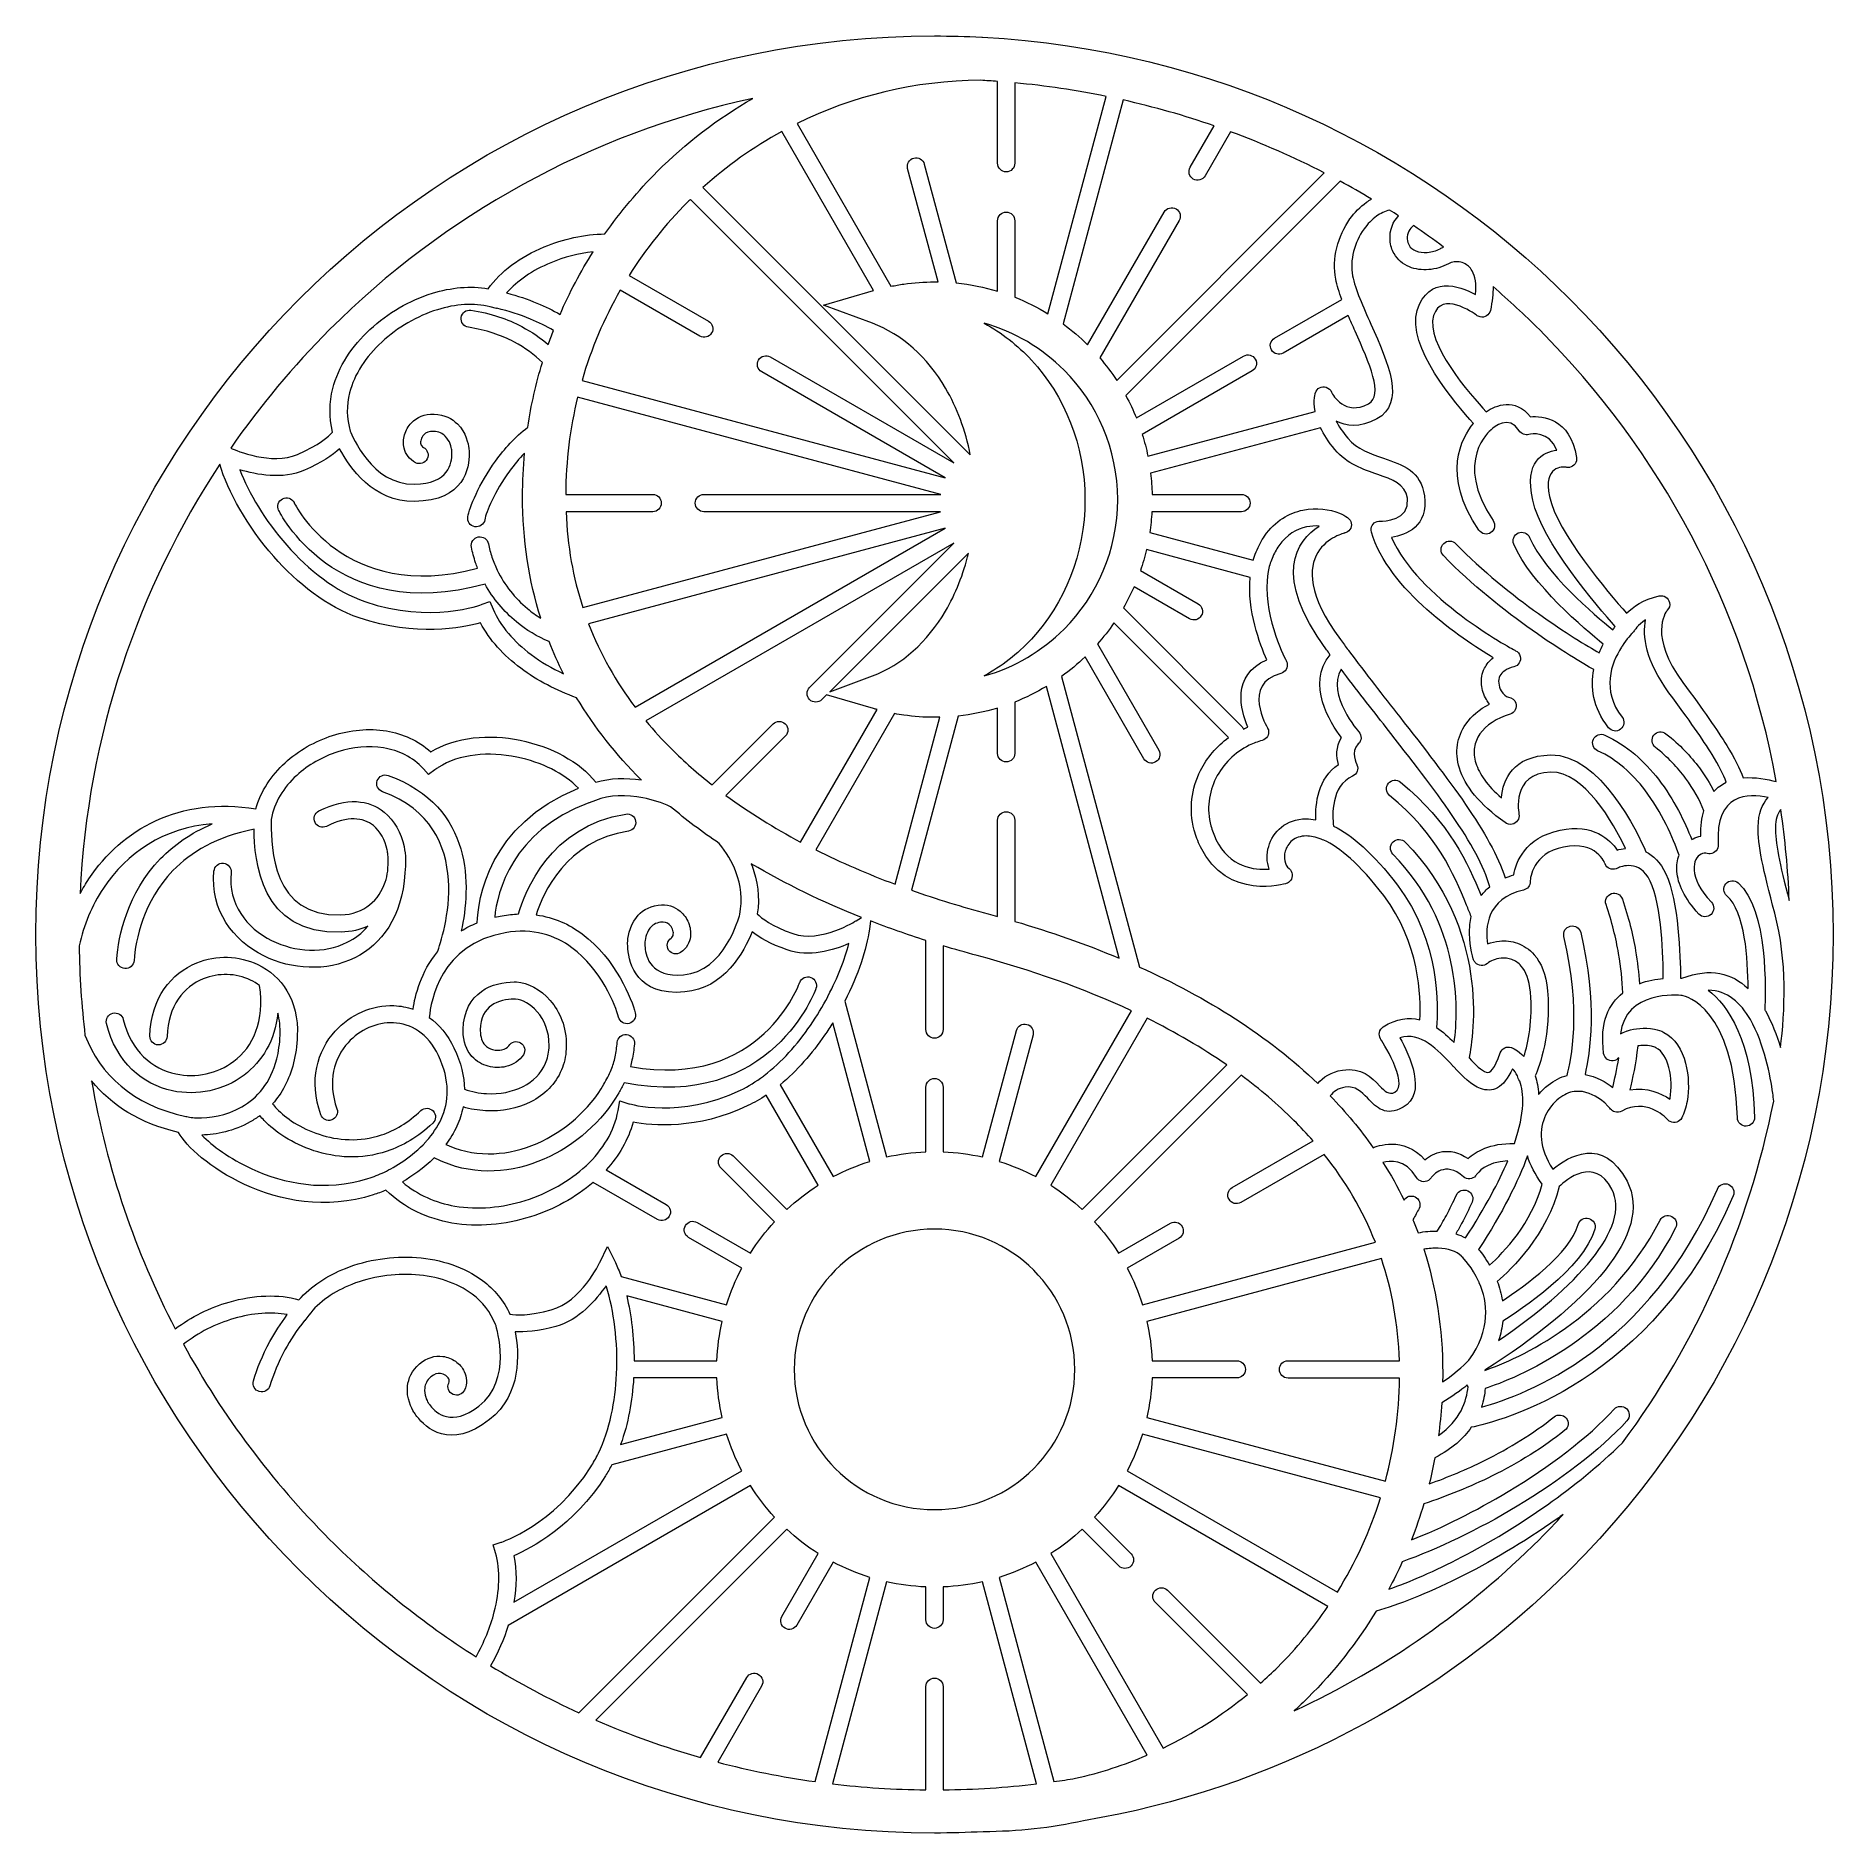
# Model space of a CAD drawing. Header units: millimetres. Extents: x -203 to 203, y -203 to 203.
import ezdxf

# ---------------------------------------------------------------- set-up
doc = ezdxf.new("R2010")
doc.units = ezdxf.units.MM
doc.header["$MEASUREMENT"] = 0
doc.layers.add('Layer 1', color=7, linetype='Continuous')

msp = doc.modelspace()

# ---------------------------------------------------------------- linework, layer by layer
at = {"layer": 'Layer 1', "lineweight": 9}
for points, knots in [([(143.6838, 143.6838), (109.3051, 178.0623), (62.6649, 200.1775), (10.8867, 202.9111), (10.8867, 202.9111), (10.8867, 202.9243), (10.8867, 202.9243), (10.8171, 202.9243), (10.7477, 202.9231), (10.6782, 202.923), (7.1418, 203.1061), (3.582, 203.2), (0, 203.2), (-56.1116, 203.2), (-106.9116, 180.4558), (-143.6838, 143.6838), (-180.4558, 106.9117), (-203.2, 56.1116), (-203.2, 0), (-203.2, -56.1116), (-180.4558, -106.9117), (-143.6838, -143.6838), (-106.9117, -180.4558), (-56.1116, -203.2), (0, -203.2), (3.7048, -203.2), (7.3858, -203.0982), (11.0418, -202.9022), (18.8355, -202.8955), (26.4274, -202.0352), (33.7298, -200.4117), (76.3296, -193.2945), (114.4423, -172.9253), (143.6838, -143.6838), (180.4558, -106.9117), (203.2, -56.1116), (203.2, 0), (203.2, 56.1115), (180.4559, 106.9116), (143.6838, 143.6838)], [0, 0, 0, 0, 0.07692308, 0.07692308, 0.07692308, 0.15384615, 0.15384615, 0.15384615, 0.23076923, 0.23076923, 0.23076923, 0.30769231, 0.30769231, 0.30769231, 0.38461538, 0.38461538, 0.38461538, 0.46153846, 0.46153846, 0.46153846, 0.53846154, 0.53846154, 0.53846154, 0.61538462, 0.61538462, 0.61538462, 0.69230769, 0.69230769, 0.69230769, 0.76923077, 0.76923077, 0.76923077, 0.84615385, 0.84615385, 0.84615385, 0.92307692, 0.92307692, 0.92307692, 1, 1, 1, 1]), ([(-9.8423, 146.5854), (-9.8423, 146.5854), (-31.0849, 183.3787), (-31.0849, 183.3787), (-18.5754, 189.5793), (-4.4846, 193.0906), (10.4263, 193.1615), (11.7082, 193.0934), (12.986, 193.0098), (14.2611, 192.9169), (14.2611, 192.9169), (14.2611, 174.4181), (14.2611, 174.4181), (14.2611, 173.34), (15.1351, 172.466), (16.2132, 172.466), (17.2912, 172.466), (18.1652, 173.34), (18.1652, 174.4181), (18.1652, 174.4181), (18.1652, 192.5929), (18.1652, 192.5929), (25.1709, 191.9403), (32.0682, 190.9145), (38.837, 189.5348), (38.837, 189.5348), (25.6638, 140.3713), (25.6638, 140.3713), (23.2894, 141.8245), (20.7825, 143.0821), (18.1652, 144.1217), (18.1652, 144.1217), (18.1652, 161.4033), (18.1652, 161.4033), (18.1652, 162.4813), (17.2912, 163.3553), (16.2132, 163.3553), (15.1351, 163.3553), (14.2611, 162.4813), (14.2611, 161.4033), (14.2611, 161.4033), (14.2611, 145.484), (14.2611, 145.484), (11.2506, 146.3937), (8.1185, 147.0229), (4.895, 147.3411), (4.895, 147.3411), (-2.3066, 174.2175), (-2.3066, 174.2175), (-2.5845, 175.2576), (-3.6531, 175.8755), (-4.6932, 175.5976), (-5.7333, 175.3197), (-6.3512, 174.2511), (-6.0734, 173.211), (-6.0734, 173.211), (0.7958, 147.575), (0.7958, 147.575), (0.5309, 147.5792), (0.2659, 147.5821), (0, 147.5821), (-2.3327, 147.5821), (-4.6604, 147.4118), (-6.97, 147.0837), (-7.9312, 146.9471), (-8.8891, 146.7807), (-9.8423, 146.5854)], [0, 0, 0, 0, 0.04545455, 0.04545455, 0.04545455, 0.09090909, 0.09090909, 0.09090909, 0.13636364, 0.13636364, 0.13636364, 0.18181818, 0.18181818, 0.18181818, 0.22727273, 0.22727273, 0.22727273, 0.27272727, 0.27272727, 0.27272727, 0.31818182, 0.31818182, 0.31818182, 0.36363636, 0.36363636, 0.36363636, 0.40909091, 0.40909091, 0.40909091, 0.45454545, 0.45454545, 0.45454545, 0.5, 0.5, 0.5, 0.54545455, 0.54545455, 0.54545455, 0.59090909, 0.59090909, 0.59090909, 0.63636364, 0.63636364, 0.63636364, 0.68181818, 0.68181818, 0.68181818, 0.72727273, 0.72727273, 0.72727273, 0.77272727, 0.77272727, 0.77272727, 0.81818182, 0.81818182, 0.81818182, 0.86363636, 0.86363636, 0.86363636, 0.90909091, 0.90909091, 0.90909091, 0.95454545, 0.95454545, 0.95454545, 1, 1, 1, 1]), ([(-136.0607, 123.4483), (-136.8644, 120.2833), (-136.9458, 116.9724), (-136.0997, 113.6347), (-136.9861, 112.6564), (-139.2235, 110.6462), (-144.0153, 108.5803), (-149.9537, 106.0201), (-157.9308, 109.4444), (-159.1436, 109.9961), (-152.4996, 119.5909), (-145.0103, 128.556), (-136.7832, 136.7832), (-111.0208, 162.5455), (-78.0247, 181.0737), (-41.1034, 189.0629), (-49.0144, 184.5028), (-56.2686, 178.9335), (-62.6877, 172.5283), (-67.0377, 168.1877), (-71.0032, 163.4641), (-74.5311, 158.4128), (-79.2056, 158.3637), (-83.9981, 157.2962), (-88.2837, 155.5147), (-93.6192, 153.2964), (-98.2218, 149.9379), (-100.91, 146.0155), (-104.9448, 146.7459), (-109.3109, 146.3229), (-113.5579, 145.0117), (-118.6837, 143.429), (-123.6592, 140.5413), (-127.6604, 136.8302), (-131.7133, 133.071), (-134.791, 128.4492), (-136.0607, 123.4483)], [0, 0, 0, 0, 0.08333333, 0.08333333, 0.08333333, 0.16666667, 0.16666667, 0.16666667, 0.25, 0.25, 0.25, 0.33333333, 0.33333333, 0.33333333, 0.41666667, 0.41666667, 0.41666667, 0.5, 0.5, 0.5, 0.58333333, 0.58333333, 0.58333333, 0.66666667, 0.66666667, 0.66666667, 0.75, 0.75, 0.75, 0.83333333, 0.83333333, 0.83333333, 0.91666667, 0.91666667, 0.91666667, 1, 1, 1, 1]), ([(29.085, 138.0757), (29.085, 138.0757), (42.6542, 188.7169), (42.6542, 188.7169), (49.6602, 187.1407), (56.5228, 185.1853), (63.218, 182.8712), (63.218, 182.8712), (57.8072, 173.4992), (57.8072, 173.4992), (57.2724, 172.5686), (57.5933, 171.3805), (58.5239, 170.8457), (59.4545, 170.311), (60.6427, 170.6319), (61.1774, 171.5625), (61.1774, 171.5625), (66.9384, 181.5409), (66.9384, 181.5409), (74.217, 178.8564), (81.2897, 175.747), (88.1265, 172.2426), (88.1265, 172.2426), (41.1983, 125.3143), (41.1983, 125.3143), (40.0385, 127.0827), (38.7674, 128.7712), (37.3959, 130.3714), (37.3959, 130.3714), (55.3337, 161.4408), (55.3337, 161.4408), (55.8685, 162.3714), (55.5476, 163.5596), (54.617, 164.0943), (53.6864, 164.6291), (52.4982, 164.3082), (51.9635, 163.3776), (51.9635, 163.3776), (34.6255, 133.3472), (34.6255, 133.3472), (32.8992, 135.0551), (31.0475, 136.6364), (29.085, 138.0757)], [0, 0, 0, 0, 0.07142857, 0.07142857, 0.07142857, 0.14285714, 0.14285714, 0.14285714, 0.21428571, 0.21428571, 0.21428571, 0.28571429, 0.28571429, 0.28571429, 0.35714286, 0.35714286, 0.35714286, 0.42857143, 0.42857143, 0.42857143, 0.5, 0.5, 0.5, 0.57142857, 0.57142857, 0.57142857, 0.64285714, 0.64285714, 0.64285714, 0.71428571, 0.71428571, 0.71428571, 0.78571429, 0.78571429, 0.78571429, 0.85714286, 0.85714286, 0.85714286, 0.92857143, 0.92857143, 0.92857143, 1, 1, 1, 1]), ([(8.0948, 108.4474), (8.0948, 108.4474), (-52.3659, 168.9081), (-52.3659, 168.9081), (-46.9563, 173.7871), (-40.975, 178.0471), (-34.5341, 181.5786), (-34.5341, 181.5786), (-13.769, 145.6123), (-13.769, 145.6123), (-13.769, 145.6123), (-13.7758, 145.6104), (-13.7758, 145.6104), (-13.7758, 145.6104), (-25.099, 142.3142), (-25.099, 142.3142), (-25.099, 142.3142), (-14.035, 138.2143), (-14.035, 138.2143), (-7.3941, 135.7534), (-1.6204, 130.5258), (2.492, 123.545), (5.0952, 119.126), (7.0268, 114.0119), (8.0948, 108.4474)], [0, 0, 0, 0, 0.125, 0.125, 0.125, 0.25, 0.25, 0.25, 0.375, 0.375, 0.375, 0.5, 0.5, 0.5, 0.625, 0.625, 0.625, 0.75, 0.75, 0.75, 0.875, 0.875, 0.875, 1, 1, 1, 1]), ([(43.2663, 121.8617), (43.2663, 121.8617), (91.7449, 170.3405), (91.7449, 170.3405), (94.1379, 169.0491), (96.5005, 167.7084), (98.8315, 166.3205), (98.4392, 166.0952), (98.0569, 165.8492), (97.6853, 165.5838), (96.2632, 164.5682), (95.0061, 163.2805), (93.9612, 161.8217), (91.1988, 157.9654), (89.8253, 152.7995), (90.7308, 148.2268), (91.0146, 146.7935), (91.4962, 145.2455), (92.0951, 143.628), (92.0951, 143.628), (76.9049, 134.8579), (76.9049, 134.8579), (75.9743, 134.319), (75.6568, 133.1274), (76.1957, 132.1968), (76.7346, 131.2662), (77.9262, 130.9487), (78.8568, 131.4877), (78.8568, 131.4877), (93.5672, 139.9807), (93.5672, 139.9807), (94.0686, 138.8115), (94.5979, 137.6247), (95.1284, 136.4348), (98.3479, 129.2148), (101.6225, 121.871), (98.1697, 120.0268), (92.7957, 117.1565), (90.1431, 121.9379), (89.7878, 122.6435), (89.5783, 123.155), (89.1538, 123.5746), (88.5869, 123.7589), (87.5636, 124.0915), (86.4642, 123.5316), (86.1316, 122.5083), (86.1289, 122.4998), (85.5879, 120.9158), (86.0697, 118.3051), (86.0697, 118.3051), (48.2533, 108.1722), (48.2533, 108.1722), (47.9149, 109.8433), (47.4919, 111.4837), (46.9888, 113.0886), (46.9888, 113.0886), (71.8351, 127.4336), (71.8351, 127.4336), (72.7657, 127.9726), (73.0832, 129.1641), (72.5443, 130.0948), (72.0053, 131.0254), (70.8137, 131.3428), (69.8831, 130.8039), (69.8831, 130.8039), (45.6529, 116.8145), (45.6529, 116.8145), (44.9509, 118.5481), (44.1533, 120.2328), (43.2663, 121.8617)], [0, 0, 0, 0, 0.04347826, 0.04347826, 0.04347826, 0.08695652, 0.08695652, 0.08695652, 0.13043478, 0.13043478, 0.13043478, 0.17391304, 0.17391304, 0.17391304, 0.2173913, 0.2173913, 0.2173913, 0.26086957, 0.26086957, 0.26086957, 0.30434783, 0.30434783, 0.30434783, 0.34782609, 0.34782609, 0.34782609, 0.39130435, 0.39130435, 0.39130435, 0.43478261, 0.43478261, 0.43478261, 0.47826087, 0.47826087, 0.47826087, 0.52173913, 0.52173913, 0.52173913, 0.56521739, 0.56521739, 0.56521739, 0.60869565, 0.60869565, 0.60869565, 0.65217391, 0.65217391, 0.65217391, 0.69565217, 0.69565217, 0.69565217, 0.73913043, 0.73913043, 0.73913043, 0.7826087, 0.7826087, 0.7826087, 0.82608696, 0.82608696, 0.82608696, 0.86956522, 0.86956522, 0.86956522, 0.91304348, 0.91304348, 0.91304348, 0.95652174, 0.95652174, 0.95652174, 1, 1, 1, 1]), ([(-69.0621, 149.0468), (-65.2803, 155.069), (-60.8341, 160.6299), (-55.8253, 165.6277), (-55.6219, 165.8307), (-55.4168, 166.032), (-55.2115, 166.2331), (-55.2115, 166.2331), (4.3723, 106.6494), (4.3723, 106.6494), (4.3723, 106.6494), (-37.1457, 130.6197), (-37.1457, 130.6197), (-38.0763, 131.1545), (-39.2644, 130.8336), (-39.7992, 129.903), (-40.3339, 128.9724), (-40.013, 127.7842), (-39.0824, 127.2495), (-39.0824, 127.2495), (2.4369, 103.2783), (2.4369, 103.2783), (2.4369, 103.2783), (-79.7052, 125.2882), (-79.7052, 125.2882), (-77.624, 132.4926), (-74.705, 139.3375), (-71.061, 145.7124), (-71.061, 145.7124), (-53.0469, 135.312), (-53.0469, 135.312), (-52.1163, 134.7772), (-50.9281, 135.0981), (-50.3934, 136.0287), (-49.8587, 136.9593), (-50.1796, 138.1475), (-51.1102, 138.6822), (-51.1102, 138.6822), (-69.0621, 149.0468), (-69.0621, 149.0468)], [0, 0, 0, 0, 0.07692308, 0.07692308, 0.07692308, 0.15384615, 0.15384615, 0.15384615, 0.23076923, 0.23076923, 0.23076923, 0.30769231, 0.30769231, 0.30769231, 0.38461538, 0.38461538, 0.38461538, 0.46153846, 0.46153846, 0.46153846, 0.53846154, 0.53846154, 0.53846154, 0.61538462, 0.61538462, 0.61538462, 0.69230769, 0.69230769, 0.69230769, 0.76923077, 0.76923077, 0.76923077, 0.84615385, 0.84615385, 0.84615385, 0.92307692, 0.92307692, 0.92307692, 1, 1, 1, 1]), ([(98.6818, 138.0208), (96.9164, 141.9797), (95.1663, 145.9046), (94.5586, 148.974), (93.8629, 152.4878), (94.9556, 156.5094), (97.1331, 159.5494), (97.9445, 160.6823), (98.894, 161.6631), (99.9424, 162.4118), (100.8631, 163.0695), (101.8665, 163.5554), (102.9249, 163.8138), (103.6073, 163.3841), (104.2869, 162.9502), (104.9635, 162.5124), (103.7294, 161.2173), (102.84, 159.4311), (103.0316, 157.0007), (103.1219, 155.8549), (103.4329, 154.8519), (103.913, 153.9868), (104.7122, 152.5466), (105.9437, 151.5591), (107.3883, 150.9723), (108.7286, 150.4279), (110.2499, 150.2366), (111.7539, 150.3552), (113.3079, 150.4777), (114.8761, 150.9386), (116.225, 151.6872), (117.0031, 152.1191), (118.0232, 152.2718), (119.0141, 152.0449), (119.4714, 151.9403), (119.9191, 151.7518), (120.3289, 151.4693), (120.4663, 151.36), (120.6034, 151.2503), (120.7405, 151.1406), (121.0564, 150.8503), (121.3431, 150.4899), (121.5855, 150.0531), (122.249, 148.8577), (122.5886, 147.1262), (122.36, 144.7382), (118.5688, 146.7599), (111.7002, 149.0709), (109.1676, 141.1465), (106.5964, 133.101), (117.9506, 119.8588), (121.8817, 115.5923), (119.2217, 112.373), (114.5395, 104.0194), (123.1173, 91.4168), (123.7237, 90.5282), (124.9357, 90.2995), (125.8242, 90.9058), (126.7128, 91.5122), (126.9415, 92.7242), (126.3352, 93.6127), (117.1652, 107.0851), (125.7945, 114.0708), (125.8189, 114.0912), (125.8746, 114.1379), (125.9269, 114.1871), (125.9761, 114.2383), (126.4303, 114.6607), (129.8743, 117.6654), (132.2033, 113.9238), (132.6774, 113.1616), (133.5921, 112.8405), (134.4128, 113.0847), (134.9432, 113.2114), (138.9419, 114.0014), (140.7257, 109.5156), (137.6224, 109.1357), (133.3693, 107.0756), (135.2721, 98.2247), (137.2739, 88.913), (149.9717, 74.0992), (153.9381, 69.6462), (153.7622, 69.4314), (153.5733, 69.1937), (153.3759, 68.9345), (149.2213, 72.2734), (138.1073, 81.7112), (134.5693, 89.8045), (134.1398, 90.7899), (132.9926, 91.2406), (132.0073, 90.8111), (131.0219, 90.3815), (130.5712, 89.2344), (131.0008, 88.249), (134.9594, 79.1934), (147.1418, 68.9443), (151.2483, 65.6615), (150.9144, 65.0494), (150.5917, 64.395), (150.296, 63.7037), (144.9541, 66.7824), (129.8609, 76.005), (117.9046, 88.3725), (117.1593, 89.1473), (115.9269, 89.1711), (115.152, 88.4259), (114.3772, 87.6806), (114.3534, 86.4481), (115.0986, 85.6733), (127.9858, 72.3429), (144.3726, 62.583), (149.1014, 59.8997), (148.3197, 55.9782), (148.8182, 51.3896), (152.4358, 46.7612), (153.097, 45.9147), (154.3192, 45.7645), (155.1656, 46.4256), (156.0121, 47.0868), (156.1623, 48.309), (155.5012, 49.1555), (150.7524, 55.2314), (153.0517, 61.3382), (155.3384, 64.9641), (155.4022, 65.0483), (155.4582, 65.1361), (155.5063, 65.2264), (156.5904, 66.8903), (157.6322, 67.9802), (157.8731, 68.224), (158.0199, 68.359), (158.1412, 68.5115), (158.2368, 68.6753), (158.2368, 68.6753), (158.2391, 68.6739), (158.2391, 68.6739), (158.2424, 68.6796), (158.9782, 69.9717), (160.7819, 71.1553), (160.1359, 67.5579), (160.7033, 61.9964), (166.0996, 54.6742), (170.6574, 48.4897), (173.7446, 44.1195), (175.8562, 40.6795), (177.3631, 38.2248), (178.3671, 36.2539), (179.061, 34.4242), (178.0423, 33.9456), (177.0946, 33.2767), (176.2735, 32.3654), (175.3857, 34.1153), (174.3018, 35.8959), (172.9823, 37.6705), (171.0238, 40.3045), (168.5439, 42.9219), (165.413, 45.3991), (164.5708, 46.0644), (163.3486, 45.9211), (162.6833, 45.0789), (162.0179, 44.2367), (162.1613, 43.0145), (163.0035, 42.3491), (165.8379, 40.1065), (168.0833, 37.7367), (169.8561, 35.3525), (171.6955, 32.8786), (173.0237, 30.3845), (173.9736, 27.9989), (173.5231, 26.4087), (173.2721, 24.5033), (173.2798, 22.2269), (172.684, 22.1208), (172.1007, 21.9201), (171.5492, 21.6315), (171.4414, 21.5751), (171.3347, 21.5153), (171.2296, 21.4521), (169.6737, 25.449), (167.2458, 30.5127), (163.7005, 35.0988), (160.582, 39.1331), (156.5986, 42.8062), (151.577, 45.1067), (150.6, 45.553), (149.4461, 45.1229), (148.9998, 44.1459), (148.5534, 43.169), (148.9836, 42.0151), (149.9605, 41.5687), (154.3317, 39.5662), (157.8432, 36.3119), (160.6199, 32.7198), (164.5517, 27.6336), (167.0101, 21.8867), (168.3739, 17.962), (167.9695, 16.894), (167.775, 15.6565), (167.8772, 14.2839), (167.8772, 14.2839), (167.8826, 14.2243), (167.8826, 14.2243), (168.1043, 11.4955), (169.512, 8.1888), (172.8499, 4.6265), (173.5868, 3.8432), (174.8193, 3.8057), (175.6026, 4.5425), (176.3858, 5.2794), (176.4234, 6.512), (175.6865, 7.2952), (173.0233, 10.1376), (171.9193, 12.6044), (171.7678, 14.5426), (171.7678, 14.5426), (171.7659, 14.5736), (171.7659, 14.5736), (171.6941, 15.5376), (171.8649, 16.3446), (172.1897, 16.9708), (172.481, 17.5328), (172.8921, 17.946), (173.3487, 18.1849), (173.7944, 18.4181), (174.2894, 18.4826), (174.744, 18.3465), (174.9604, 18.2819), (175.1916, 18.2541), (175.4301, 18.27), (176.5039, 18.3416), (177.3164, 19.2702), (177.2449, 20.344), (176.4644, 32.0057), (184.0673, 31.9841), (188.531, 30.9967), (187.1006, 29.3337), (186.341, 27.3554), (186.2645, 24.36), (186.163, 20.3871), (187.4009, 14.5914), (190.011, 4.8547), (192.9014, -5.9266), (192.3198, -17.6005), (191.3123, -25.5414), (190.4744, -22.7491), (189.3612, -19.8544), (187.886, -17.2841), (187.8407, -17.2051), (187.7948, -17.1267), (187.7488, -17.0483), (187.9356, -13.3708), (188.5635, 5.801), (181.7276, 11.686), (180.9107, 12.3891), (179.6781, 12.2969), (178.9749, 11.48), (178.2717, 10.6631), (178.3639, 9.4305), (179.1808, 8.7274), (183.3201, 5.1639), (183.9769, -5.6442), (183.9737, -12.1959), (180.3748, -8.833), (175.5341, -7.3611), (169.0299, -9.888), (168.9339, -9.8808), (168.8246, -9.8733), (168.7037, -9.8661), (168.6756, -5.0372), (168.3098, 7.5541), (165.369, 13.75), (164.1132, 16.3959), (162.5215, 17.9054), (160.891, 18.7137), (159.1036, 22.8128), (150.5941, 40.8459), (139.2912, 40.603), (130.7327, 40.4191), (128.59, 34.977), (128.1892, 30.9068), (125.0436, 33.633), (123.1962, 36.2938), (122.4304, 38.7429), (122.0362, 40.0037), (121.939, 41.2026), (122.1056, 42.3149), (122.2696, 43.4093), (122.6902, 44.4308), (123.335, 45.3544), (124.7038, 47.3151), (127.0801, 48.8851), (130.19, 49.8575), (131.2175, 50.1775), (131.791, 51.27), (131.471, 52.2976), (131.2305, 53.0698), (130.5537, 53.5855), (129.796, 53.6583), (129.2314, 53.7372), (128.6183, 54.309), (128.1635, 55.0945), (127.8539, 55.6292), (127.6443, 56.2365), (127.5885, 56.847), (127.5372, 57.407), (127.6162, 57.9718), (127.8713, 58.4783), (128.3015, 59.3327), (129.2776, 60.0922), (131.0348, 60.5332), (132.0791, 60.7943), (132.7141, 61.8526), (132.453, 62.8969), (132.3064, 63.4832), (131.9085, 63.9406), (131.4029, 64.1826), (130.0983, 64.8752), (109.2879, 76.0852), (103.3747, 89.8106), (106.7168, 90.3467), (111.7499, 92.2925), (110.7857, 99.2112), (110.0066, 104.8016), (106.0067, 106.1751), (101.4996, 107.7225), (98.6638, 108.6961), (95.5774, 109.756), (93.4917, 112.2064), (92.2474, 113.6682), (91.4021, 114.979), (90.8318, 116.1205), (93.0454, 114.9183), (96.082, 114.5029), (99.9997, 116.5954), (106.6513, 120.1481), (102.6328, 129.1604), (98.6818, 138.0208)], [0, 0, 0, 0, 0.00892857, 0.00892857, 0.00892857, 0.01785714, 0.01785714, 0.01785714, 0.02678571, 0.02678571, 0.02678571, 0.03571429, 0.03571429, 0.03571429, 0.04464286, 0.04464286, 0.04464286, 0.05357143, 0.05357143, 0.05357143, 0.0625, 0.0625, 0.0625, 0.07142857, 0.07142857, 0.07142857, 0.08035714, 0.08035714, 0.08035714, 0.08928571, 0.08928571, 0.08928571, 0.09821429, 0.09821429, 0.09821429, 0.10714286, 0.10714286, 0.10714286, 0.11607143, 0.11607143, 0.11607143, 0.125, 0.125, 0.125, 0.13392857, 0.13392857, 0.13392857, 0.14285714, 0.14285714, 0.14285714, 0.15178571, 0.15178571, 0.15178571, 0.16071429, 0.16071429, 0.16071429, 0.16964286, 0.16964286, 0.16964286, 0.17857143, 0.17857143, 0.17857143, 0.1875, 0.1875, 0.1875, 0.19642857, 0.19642857, 0.19642857, 0.20535714, 0.20535714, 0.20535714, 0.21428571, 0.21428571, 0.21428571, 0.22321429, 0.22321429, 0.22321429, 0.23214286, 0.23214286, 0.23214286, 0.24107143, 0.24107143, 0.24107143, 0.25, 0.25, 0.25, 0.25892857, 0.25892857, 0.25892857, 0.26785714, 0.26785714, 0.26785714, 0.27678571, 0.27678571, 0.27678571, 0.28571429, 0.28571429, 0.28571429, 0.29464286, 0.29464286, 0.29464286, 0.30357143, 0.30357143, 0.30357143, 0.3125, 0.3125, 0.3125, 0.32142857, 0.32142857, 0.32142857, 0.33035714, 0.33035714, 0.33035714, 0.33928571, 0.33928571, 0.33928571, 0.34821429, 0.34821429, 0.34821429, 0.35714286, 0.35714286, 0.35714286, 0.36607143, 0.36607143, 0.36607143, 0.375, 0.375, 0.375, 0.38392857, 0.38392857, 0.38392857, 0.39285714, 0.39285714, 0.39285714, 0.40178571, 0.40178571, 0.40178571, 0.41071429, 0.41071429, 0.41071429, 0.41964286, 0.41964286, 0.41964286, 0.42857143, 0.42857143, 0.42857143, 0.4375, 0.4375, 0.4375, 0.44642857, 0.44642857, 0.44642857, 0.45535714, 0.45535714, 0.45535714, 0.46428571, 0.46428571, 0.46428571, 0.47321429, 0.47321429, 0.47321429, 0.48214286, 0.48214286, 0.48214286, 0.49107143, 0.49107143, 0.49107143, 0.5, 0.5, 0.5, 0.50892857, 0.50892857, 0.50892857, 0.51785714, 0.51785714, 0.51785714, 0.52678571, 0.52678571, 0.52678571, 0.53571429, 0.53571429, 0.53571429, 0.54464286, 0.54464286, 0.54464286, 0.55357143, 0.55357143, 0.55357143, 0.5625, 0.5625, 0.5625, 0.57142857, 0.57142857, 0.57142857, 0.58035714, 0.58035714, 0.58035714, 0.58928571, 0.58928571, 0.58928571, 0.59821429, 0.59821429, 0.59821429, 0.60714286, 0.60714286, 0.60714286, 0.61607143, 0.61607143, 0.61607143, 0.625, 0.625, 0.625, 0.63392857, 0.63392857, 0.63392857, 0.64285714, 0.64285714, 0.64285714, 0.65178571, 0.65178571, 0.65178571, 0.66071429, 0.66071429, 0.66071429, 0.66964286, 0.66964286, 0.66964286, 0.67857143, 0.67857143, 0.67857143, 0.6875, 0.6875, 0.6875, 0.69642857, 0.69642857, 0.69642857, 0.70535714, 0.70535714, 0.70535714, 0.71428571, 0.71428571, 0.71428571, 0.72321429, 0.72321429, 0.72321429, 0.73214286, 0.73214286, 0.73214286, 0.74107143, 0.74107143, 0.74107143, 0.75, 0.75, 0.75, 0.75892857, 0.75892857, 0.75892857, 0.76785714, 0.76785714, 0.76785714, 0.77678571, 0.77678571, 0.77678571, 0.78571429, 0.78571429, 0.78571429, 0.79464286, 0.79464286, 0.79464286, 0.80357143, 0.80357143, 0.80357143, 0.8125, 0.8125, 0.8125, 0.82142857, 0.82142857, 0.82142857, 0.83035714, 0.83035714, 0.83035714, 0.83928571, 0.83928571, 0.83928571, 0.84821429, 0.84821429, 0.84821429, 0.85714286, 0.85714286, 0.85714286, 0.86607143, 0.86607143, 0.86607143, 0.875, 0.875, 0.875, 0.88392857, 0.88392857, 0.88392857, 0.89285714, 0.89285714, 0.89285714, 0.90178571, 0.90178571, 0.90178571, 0.91071429, 0.91071429, 0.91071429, 0.91964286, 0.91964286, 0.91964286, 0.92857143, 0.92857143, 0.92857143, 0.9375, 0.9375, 0.9375, 0.94642857, 0.94642857, 0.94642857, 0.95535714, 0.95535714, 0.95535714, 0.96428571, 0.96428571, 0.96428571, 0.97321429, 0.97321429, 0.97321429, 0.98214286, 0.98214286, 0.98214286, 0.99107143, 0.99107143, 0.99107143, 1, 1, 1, 1]), ([(106.9203, 157.3058), (106.8153, 158.6383), (107.4637, 159.6098), (108.304, 160.3018), (110.6143, 158.738), (112.8885, 157.1252), (115.1261, 155.4658), (114.852, 155.3547), (114.5872, 155.2285), (114.334, 155.088), (113.485, 154.6168), (112.4725, 154.3245), (111.4489, 154.2439), (110.5225, 154.1709), (109.6154, 154.2766), (108.8522, 154.5866), (108.1936, 154.8541), (107.6458, 155.2793), (107.3137, 155.8778), (107.1044, 156.2551), (106.9658, 156.728), (106.9203, 157.3058)], [0, 0, 0, 0, 0.14285714, 0.14285714, 0.14285714, 0.28571429, 0.28571429, 0.28571429, 0.42857143, 0.42857143, 0.42857143, 0.57142857, 0.57142857, 0.57142857, 0.71428571, 0.71428571, 0.71428571, 0.85714286, 0.85714286, 0.85714286, 1, 1, 1, 1]), ([(-77.2208, 154.3623), (-80.0544, 149.8714), (-82.5522, 145.1481), (-84.6801, 140.2273), (-86.2712, 141.1388), (-88.0097, 142.0012), (-89.892, 142.7843), (-91.9903, 143.6574), (-94.278, 144.4337), (-96.7513, 145.0712), (-94.4242, 147.8247), (-90.8724, 150.2182), (-86.7892, 151.9156), (-83.7769, 153.1679), (-80.4966, 154.0275), (-77.2208, 154.3623)], [0, 0, 0, 0, 0.2, 0.2, 0.2, 0.4, 0.4, 0.4, 0.6, 0.6, 0.6, 0.8, 0.8, 0.8, 1, 1, 1, 1]), ([(112.8734, 139.9722), (114.6701, 145.594), (121.8185, 140.5948), (122.5764, 140.0453), (122.8001, 139.8641), (123.0676, 139.7297), (123.3671, 139.6612), (124.4157, 139.4212), (125.4604, 140.0766), (125.7004, 141.1252), (126.1641, 143.1507), (126.3482, 144.9403), (126.3124, 146.5111), (129.9215, 143.3971), (133.4143, 140.1521), (136.7832, 136.7832), (164.0563, 109.5101), (183.2216, 74.1298), (190.3585, 34.5679), (188.3791, 35.1199), (185.5973, 35.6615), (182.8521, 35.4079), (182.0678, 37.578), (180.927, 39.8632), (179.1808, 42.7078), (176.9967, 46.266), (173.856, 50.7149), (169.2411, 56.9769), (161.5142, 67.4616), (165.2167, 72.7015), (165.7176, 73.3247), (166.1453, 73.7743), (166.3515, 74.4202), (166.2131, 75.0731), (165.9899, 76.1259), (164.9555, 76.7985), (163.9027, 76.5753), (160.3018, 75.8037), (157.9051, 74.0422), (156.4907, 72.6376), (152.3356, 77.3272), (140.8401, 90.8672), (139.0846, 99.033), (137.56, 106.1249), (142.1373, 105.7465), (142.833, 105.65), (143.0727, 105.5955), (143.3269, 105.5856), (143.5843, 105.6286), (144.6455, 105.8054), (145.3625, 106.8091), (145.1856, 107.8703), (143.6807, 116.856), (137.5443, 117.3362), (134.7547, 117.0692), (131.2472, 121.5446), (126.9944, 119.7118), (124.758, 118.2087), (121.1749, 122.0616), (110.9054, 133.8141), (112.8734, 139.9722)], [0, 0, 0, 0, 0.05, 0.05, 0.05, 0.1, 0.1, 0.1, 0.15, 0.15, 0.15, 0.2, 0.2, 0.2, 0.25, 0.25, 0.25, 0.3, 0.3, 0.3, 0.35, 0.35, 0.35, 0.4, 0.4, 0.4, 0.45, 0.45, 0.45, 0.5, 0.5, 0.5, 0.55, 0.55, 0.55, 0.6, 0.6, 0.6, 0.65, 0.65, 0.65, 0.7, 0.7, 0.7, 0.75, 0.75, 0.75, 0.8, 0.8, 0.8, 0.85, 0.85, 0.85, 0.9, 0.9, 0.9, 0.95, 0.95, 0.95, 1, 1, 1, 1]), ([(-93.1532, 99.0995), (-93.1532, 89.1685), (-91.7094, 80.0002), (-89.0347, 71.5509), (-90.0891, 72.1938), (-91.0984, 72.9139), (-92.0541, 73.7049), (-94.8757, 76.0404), (-97.2222, 78.994), (-98.8816, 82.4009), (-99.3513, 83.3654), (-99.7542, 84.3404), (-100.0833, 85.32), (-100.4075, 86.2851), (-100.676, 87.2973), (-100.8829, 88.3535), (-101.0893, 89.4104), (-102.1135, 90.1001), (-103.1704, 89.8937), (-104.2273, 89.6874), (-104.9169, 88.6632), (-104.7106, 87.6063), (-104.4785, 86.4216), (-104.1637, 85.2457), (-103.7737, 84.0848), (-103.6283, 83.6518), (-103.4744, 83.2266), (-103.3124, 82.8093), (-133.698, 74.7287), (-144.8014, 97.6013), (-144.8349, 97.6682), (-145.3149, 98.6283), (-146.4826, 99.0175), (-147.4427, 98.5376), (-148.4028, 98.0576), (-148.792, 96.8899), (-148.312, 95.9298), (-148.274, 95.8541), (-135.6112, 69.775), (-101.6283, 79.2335), (-99.7927, 75.9343), (-97.3756, 73.048), (-94.5397, 70.7006), (-92.3137, 68.8581), (-89.825, 67.3476), (-87.1525, 66.2302), (-86.1786, 63.7452), (-85.0944, 61.3263), (-83.9066, 58.9717), (-86.5247, 60.1976), (-89.0105, 61.6646), (-91.2386, 63.3324), (-95.1146, 66.234), (-98.1983, 69.7312), (-99.8042, 73.5948), (-99.8042, 73.5948), (-100.5274, 75.3346), (-100.5274, 75.3346), (-100.5274, 75.3346), (-102.2899, 74.6699), (-102.2899, 74.6699), (-102.3237, 74.6573), (-113.9298, 70.1707), (-128.8103, 75.2835), (-135.44, 77.5612), (-141.5456, 82.4236), (-146.4929, 88.0448), (-151.3909, 93.6101), (-155.1217, 99.8686), (-157.0988, 105.0948), (-153.331, 103.9427), (-147.4572, 102.8489), (-142.475, 104.9967), (-138.6148, 106.661), (-136.0892, 108.4332), (-134.5209, 109.8007), (-132.2701, 105.545), (-126.9054, 97.8302), (-117.6239, 97.9331), (-106.2241, 98.0595), (-105.203, 105.5582), (-105.2386, 108.7586), (-105.2444, 109.3024), (-105.281, 109.6986), (-105.301, 109.9167), (-105.301, 109.9167), (-105.3045, 109.9551), (-105.3045, 109.9551), (-105.389, 110.8854), (-105.9552, 113.5346), (-107.8836, 115.4485), (-109.0894, 116.6455), (-110.7856, 117.5688), (-113.1504, 117.6724), (-115.3376, 117.7683), (-117.0796, 116.9465), (-118.2787, 115.7136), (-119.0312, 114.94), (-119.5625, 114.0032), (-119.8501, 113.0293), (-120.1446, 112.0326), (-120.1851, 110.979), (-119.9502, 109.9979), (-119.6191, 108.6164), (-118.7688, 107.4055), (-117.3435, 106.6849), (-116.3834, 106.2007), (-115.2124, 106.5865), (-114.7282, 107.5466), (-114.244, 108.5067), (-114.6298, 109.6777), (-115.5899, 110.1619), (-115.906, 110.3217), (-116.0947, 110.5908), (-116.1682, 110.8975), (-116.2423, 111.2071), (-116.2214, 111.567), (-116.1139, 111.9313), (-115.9997, 112.3181), (-115.788, 112.6908), (-115.488, 112.9992), (-115.0051, 113.4958), (-114.2727, 113.8256), (-113.3181, 113.7837), (-112.079, 113.7294), (-111.2201, 113.2753), (-110.6286, 112.6883), (-109.5436, 111.6114), (-109.2253, 110.1257), (-109.178, 109.6043), (-109.178, 109.6043), (-109.1745, 109.5659), (-109.1745, 109.5659), (-109.1593, 109.3992), (-109.1313, 109.0961), (-109.1273, 108.7281), (-109.1047, 106.6885), (-109.8113, 101.9087), (-117.6544, 101.8218), (-127.2433, 101.7156), (-131.7148, 112.7889), (-132.1089, 113.8156), (-133.0074, 116.7458), (-132.9917, 119.6799), (-132.2788, 122.4875), (-131.2008, 126.7332), (-128.5345, 130.7066), (-125.0068, 133.9786), (-121.4272, 137.2987), (-116.9844, 139.8796), (-112.4142, 141.2907), (-108.3332, 142.5507), (-104.1704, 142.8694), (-100.4725, 141.9305), (-100.4725, 141.9305), (-99.0351, 141.5656), (-99.0351, 141.5656), (-99.0351, 141.5656), (-99.0049, 141.6192), (-99.0049, 141.6192), (-96.244, 140.9817), (-93.701, 140.1483), (-91.3864, 139.1853), (-89.4829, 138.3933), (-87.7436, 137.515), (-86.1721, 136.5874), (-86.5794, 135.5373), (-86.9706, 134.4793), (-87.3443, 133.4129), (-89.0496, 134.8736), (-91.0246, 136.2569), (-93.2978, 137.4588), (-96.5203, 139.1626), (-100.3355, 140.5027), (-104.8207, 141.1819), (-105.886, 141.3419), (-106.8796, 140.608), (-107.0396, 139.5426), (-107.1995, 138.4772), (-106.4656, 137.4836), (-105.4002, 137.3237), (-101.3717, 136.7137), (-97.9688, 135.5226), (-95.1125, 134.0124), (-92.548, 132.6564), (-90.4183, 131.0433), (-88.669, 129.3632), (-90.1151, 124.6153), (-91.2301, 119.7226), (-91.986, 114.7116), (-94.8322, 112.5393), (-97.2658, 109.8212), (-99.2517, 107.0719), (-102.9826, 101.907), (-105.1767, 96.5005), (-105.5365, 94.4737), (-105.7218, 93.4125), (-105.0117, 92.4018), (-103.9506, 92.2166), (-102.8894, 92.0313), (-101.8787, 92.7414), (-101.6935, 93.8026), (-101.3938, 95.4908), (-99.4554, 100.1476), (-96.095, 104.7996), (-95.0846, 106.1983), (-93.9495, 107.5845), (-92.6975, 108.8722), (-92.998, 105.6553), (-93.1532, 102.3958), (-93.1532, 99.0995)], [0, 0, 0, 0, 0.01428571, 0.01428571, 0.01428571, 0.02857143, 0.02857143, 0.02857143, 0.04285714, 0.04285714, 0.04285714, 0.05714286, 0.05714286, 0.05714286, 0.07142857, 0.07142857, 0.07142857, 0.08571429, 0.08571429, 0.08571429, 0.1, 0.1, 0.1, 0.11428571, 0.11428571, 0.11428571, 0.12857143, 0.12857143, 0.12857143, 0.14285714, 0.14285714, 0.14285714, 0.15714286, 0.15714286, 0.15714286, 0.17142857, 0.17142857, 0.17142857, 0.18571429, 0.18571429, 0.18571429, 0.2, 0.2, 0.2, 0.21428571, 0.21428571, 0.21428571, 0.22857143, 0.22857143, 0.22857143, 0.24285714, 0.24285714, 0.24285714, 0.25714286, 0.25714286, 0.25714286, 0.27142857, 0.27142857, 0.27142857, 0.28571429, 0.28571429, 0.28571429, 0.3, 0.3, 0.3, 0.31428571, 0.31428571, 0.31428571, 0.32857143, 0.32857143, 0.32857143, 0.34285714, 0.34285714, 0.34285714, 0.35714286, 0.35714286, 0.35714286, 0.37142857, 0.37142857, 0.37142857, 0.38571429, 0.38571429, 0.38571429, 0.4, 0.4, 0.4, 0.41428571, 0.41428571, 0.41428571, 0.42857143, 0.42857143, 0.42857143, 0.44285714, 0.44285714, 0.44285714, 0.45714286, 0.45714286, 0.45714286, 0.47142857, 0.47142857, 0.47142857, 0.48571429, 0.48571429, 0.48571429, 0.5, 0.5, 0.5, 0.51428571, 0.51428571, 0.51428571, 0.52857143, 0.52857143, 0.52857143, 0.54285714, 0.54285714, 0.54285714, 0.55714286, 0.55714286, 0.55714286, 0.57142857, 0.57142857, 0.57142857, 0.58571429, 0.58571429, 0.58571429, 0.6, 0.6, 0.6, 0.61428571, 0.61428571, 0.61428571, 0.62857143, 0.62857143, 0.62857143, 0.64285714, 0.64285714, 0.64285714, 0.65714286, 0.65714286, 0.65714286, 0.67142857, 0.67142857, 0.67142857, 0.68571429, 0.68571429, 0.68571429, 0.7, 0.7, 0.7, 0.71428571, 0.71428571, 0.71428571, 0.72857143, 0.72857143, 0.72857143, 0.74285714, 0.74285714, 0.74285714, 0.75714286, 0.75714286, 0.75714286, 0.77142857, 0.77142857, 0.77142857, 0.78571429, 0.78571429, 0.78571429, 0.8, 0.8, 0.8, 0.81428571, 0.81428571, 0.81428571, 0.82857143, 0.82857143, 0.82857143, 0.84285714, 0.84285714, 0.84285714, 0.85714286, 0.85714286, 0.85714286, 0.87142857, 0.87142857, 0.87142857, 0.88571429, 0.88571429, 0.88571429, 0.9, 0.9, 0.9, 0.91428571, 0.91428571, 0.91428571, 0.92857143, 0.92857143, 0.92857143, 0.94285714, 0.94285714, 0.94285714, 0.95714286, 0.95714286, 0.95714286, 0.97142857, 0.97142857, 0.97142857, 0.98571429, 0.98571429, 0.98571429, 1, 1, 1, 1]), ([(21.9003, 66.7858), (29.3968, 74.8628), (34.0335, 86.0218), (34.0335, 98.3478), (34.0335, 110.6738), (29.3967, 121.8329), (21.9003, 129.9099), (18.7885, 133.2627), (15.1835, 136.084), (11.2129, 138.2378), (18.1457, 136.2932), (24.3433, 132.5909), (29.2932, 127.641), (36.7895, 120.1447), (41.4264, 109.7877), (41.4264, 98.3478), (41.4264, 86.9079), (36.7896, 76.5511), (29.2932, 69.0546), (24.3432, 64.1046), (18.1455, 60.4022), (11.2128, 58.4578), (15.1835, 60.6116), (18.7885, 63.4329), (21.9003, 66.7858)], [0, 0, 0, 0, 0.125, 0.125, 0.125, 0.25, 0.25, 0.25, 0.375, 0.375, 0.375, 0.5, 0.5, 0.5, 0.625, 0.625, 0.625, 0.75, 0.75, 0.75, 0.875, 0.875, 0.875, 1, 1, 1, 1]), ([(-80.7104, 121.5211), (-80.7104, 121.5211), (1.3978, 99.5204), (1.3978, 99.5204), (1.3978, 99.5204), (-52.1617, 99.5204), (-52.1617, 99.5204), (-53.2398, 99.5204), (-54.1138, 98.6464), (-54.1138, 97.5683), (-54.1138, 96.4902), (-53.2398, 95.6162), (-52.1617, 95.6162), (-52.1617, 95.6162), (1.3942, 95.6162), (1.3942, 95.6162), (1.3942, 95.6162), (-79.5216, 73.9349), (-79.5216, 73.9349), (-81.709, 80.6432), (-83.0222, 87.8612), (-83.325, 95.6166), (-83.325, 95.6166), (-63.7304, 95.6166), (-63.7304, 95.6166), (-62.6524, 95.6166), (-61.7784, 96.4906), (-61.7784, 97.5687), (-61.7784, 98.6468), (-62.6524, 99.5208), (-63.7304, 99.5208), (-63.7304, 99.5208), (-83.3908, 99.5208), (-83.3908, 99.5208), (-83.3576, 107.1034), (-82.432, 114.4699), (-80.7104, 121.5211)], [0, 0, 0, 0, 0.08333333, 0.08333333, 0.08333333, 0.16666667, 0.16666667, 0.16666667, 0.25, 0.25, 0.25, 0.33333333, 0.33333333, 0.33333333, 0.41666667, 0.41666667, 0.41666667, 0.5, 0.5, 0.5, 0.58333333, 0.58333333, 0.58333333, 0.66666667, 0.66666667, 0.66666667, 0.75, 0.75, 0.75, 0.83333333, 0.83333333, 0.83333333, 0.91666667, 0.91666667, 0.91666667, 1, 1, 1, 1]), ([(48.6726, 90.8895), (48.9088, 92.4425), (49.0715, 94.0196), (49.1589, 95.6167), (49.1589, 95.6167), (69.4084, 95.6167), (69.4084, 95.6167), (70.4865, 95.6167), (71.3605, 96.4907), (71.3605, 97.5688), (71.3605, 98.6469), (70.4865, 99.5209), (69.4084, 99.5209), (69.4084, 99.5209), (49.22, 99.5209), (49.22, 99.5209), (49.1819, 101.1352), (49.0664, 102.7304), (48.8767, 104.3028), (48.8767, 104.3028), (87.2944, 114.5969), (87.2944, 114.5969), (87.9999, 113.1034), (89.0335, 111.452), (90.5331, 109.6901), (93.332, 106.4017), (96.929, 105.1665), (100.2337, 104.032), (103.5431, 102.8958), (106.4801, 101.8873), (106.9274, 98.6775), (107.6566, 93.4453), (101.4765, 93.4859), (100.8078, 93.5053), (100.5808, 93.5221), (100.3469, 93.4991), (100.1156, 93.4312), (99.0839, 93.1281), (98.4933, 92.0458), (98.7965, 91.0141), (102.6869, 77.9332), (119.2098, 66.8545), (126.3477, 62.5833), (125.4682, 61.899), (124.8295, 61.0965), (124.3942, 60.2321), (123.7915, 59.0351), (123.6005, 57.746), (123.715, 56.4962), (123.8248, 55.2971), (124.2173, 54.1373), (124.7932, 53.1426), (125.0016, 52.7826), (125.2363, 52.4412), (125.4929, 52.1234), (123.2301, 50.9337), (121.4113, 49.391), (120.1476, 47.581), (119.1514, 46.154), (118.5012, 44.5738), (118.2474, 42.8792), (117.9962, 41.2027), (118.134, 39.4243), (118.7094, 37.5838), (119.9392, 33.6511), (123.2129, 29.4185), (129.0453, 25.3256), (129.4716, 24.9887), (130.0358, 24.8309), (130.6118, 24.9387), (131.6688, 25.1366), (132.3652, 26.154), (132.1674, 27.211), (132.1624, 27.2377), (130.3151, 36.5198), (139.3675, 36.7143), (146.9621, 36.8775), (153.5151, 25.1811), (156.2555, 19.4773), (155.5494, 19.4025), (154.9053, 19.26), (154.3601, 19.1028), (152.7963, 21.4425), (149.0345, 25.1657), (141.4706, 23.5976), (133.4886, 21.9428), (131.48, 16.2323), (130.9744, 13.4754), (130.2812, 13.269), (129.635, 13.0372), (129.0306, 12.784), (125.8968, 22.7294), (116.2648, 35.0528), (105.1935, 49.2176), (101.4576, 53.9974), (97.554, 58.9917), (93.6403, 64.2336), (93.6142, 64.2712), (93.5867, 64.3081), (93.5576, 64.3443), (92.973, 65.1277), (92.3883, 65.9166), (91.8038, 66.7112), (76.8337, 87.0638), (92.7541, 90.7816), (92.7993, 90.7929), (92.7993, 90.7929), (92.7985, 90.7962), (92.7985, 90.7962), (93.2416, 90.9068), (93.6479, 91.1729), (93.9278, 91.5783), (94.5384, 92.4626), (94.3164, 93.6746), (93.4321, 94.2852), (92.9069, 94.648), (92.2829, 94.9832), (91.5846, 95.27), (89.4066, 96.1647), (86.3864, 96.6251), (83.3168, 95.9841), (80.2205, 95.3374), (77.067, 93.5954), (74.6502, 90.097), (73.9349, 89.0616), (73.2867, 87.8722), (72.728, 86.5121), (72.4731, 85.8914), (72.2575, 85.2592), (72.0754, 84.6188), (72.0754, 84.6188), (48.6726, 90.8895), (48.6726, 90.8895)], [0, 0, 0, 0, 0.02272727, 0.02272727, 0.02272727, 0.04545455, 0.04545455, 0.04545455, 0.06818182, 0.06818182, 0.06818182, 0.09090909, 0.09090909, 0.09090909, 0.11363636, 0.11363636, 0.11363636, 0.13636364, 0.13636364, 0.13636364, 0.15909091, 0.15909091, 0.15909091, 0.18181818, 0.18181818, 0.18181818, 0.20454545, 0.20454545, 0.20454545, 0.22727273, 0.22727273, 0.22727273, 0.25, 0.25, 0.25, 0.27272727, 0.27272727, 0.27272727, 0.29545455, 0.29545455, 0.29545455, 0.31818182, 0.31818182, 0.31818182, 0.34090909, 0.34090909, 0.34090909, 0.36363636, 0.36363636, 0.36363636, 0.38636364, 0.38636364, 0.38636364, 0.40909091, 0.40909091, 0.40909091, 0.43181818, 0.43181818, 0.43181818, 0.45454545, 0.45454545, 0.45454545, 0.47727273, 0.47727273, 0.47727273, 0.5, 0.5, 0.5, 0.52272727, 0.52272727, 0.52272727, 0.54545455, 0.54545455, 0.54545455, 0.56818182, 0.56818182, 0.56818182, 0.59090909, 0.59090909, 0.59090909, 0.61363636, 0.61363636, 0.61363636, 0.63636364, 0.63636364, 0.63636364, 0.65909091, 0.65909091, 0.65909091, 0.68181818, 0.68181818, 0.68181818, 0.70454545, 0.70454545, 0.70454545, 0.72727273, 0.72727273, 0.72727273, 0.75, 0.75, 0.75, 0.77272727, 0.77272727, 0.77272727, 0.79545455, 0.79545455, 0.79545455, 0.81818182, 0.81818182, 0.81818182, 0.84090909, 0.84090909, 0.84090909, 0.86363636, 0.86363636, 0.86363636, 0.88636364, 0.88636364, 0.88636364, 0.90909091, 0.90909091, 0.90909091, 0.93181818, 0.93181818, 0.93181818, 0.95454545, 0.95454545, 0.95454545, 0.97727273, 0.97727273, 0.97727273, 1, 1, 1, 1]), ([(-80.9219, 53.5486), (-76.9074, 46.8336), (-72.011, 40.6844), (-66.3931, 35.0677), (-66.3503, 35.0249), (-66.3066, 34.9827), (-66.2638, 34.94), (-69.8157, 35.5101), (-73.353, 35.3956), (-76.6011, 34.4577), (-80.2267, 39.0611), (-86.7273, 42.5057), (-93.6922, 43.927), (-100.6907, 45.3553), (-108.2392, 44.7665), (-113.9158, 41.2927), (-116.7745, 43.9008), (-120.2536, 45.4271), (-123.9607, 46.0324), (-127.9169, 46.6783), (-132.1356, 46.2669), (-136.119, 44.9986), (-140.0802, 43.7376), (-143.8239, 41.6216), (-146.8541, 38.8512), (-149.9813, 35.9921), (-152.3576, 32.4343), (-153.4572, 28.3878), (-170.745, 31.2615), (-183.7681, 23.7946), (-191.2038, 12.615), (-191.9303, 11.5227), (-192.6029, 10.3947), (-193.2203, 9.2375), (-191.5387, 44.9998), (-180.1489, 78.2222), (-161.6233, 106.3259), (-159.8189, 100.1984), (-155.4302, 92.2956), (-149.4208, 85.4677), (-144.0723, 79.3907), (-137.4072, 74.1119), (-130.0759, 71.5931), (-117.3659, 67.226), (-106.6862, 69.3489), (-102.6476, 70.4763), (-100.6497, 66.5983), (-97.4494, 63.1242), (-93.5717, 60.2214), (-89.8321, 57.4219), (-85.4528, 55.1449), (-80.9219, 53.5486)], [0, 0, 0, 0, 0.05882353, 0.05882353, 0.05882353, 0.11764706, 0.11764706, 0.11764706, 0.17647059, 0.17647059, 0.17647059, 0.23529412, 0.23529412, 0.23529412, 0.29411765, 0.29411765, 0.29411765, 0.35294118, 0.35294118, 0.35294118, 0.41176471, 0.41176471, 0.41176471, 0.47058824, 0.47058824, 0.47058824, 0.52941176, 0.52941176, 0.52941176, 0.58823529, 0.58823529, 0.58823529, 0.64705882, 0.64705882, 0.64705882, 0.70588235, 0.70588235, 0.70588235, 0.76470588, 0.76470588, 0.76470588, 0.82352941, 0.82352941, 0.82352941, 0.88235294, 0.88235294, 0.88235294, 0.94117647, 0.94117647, 0.94117647, 1, 1, 1, 1]), ([(-78.2133, 70.2491), (-78.2133, 70.2491), (2.4226, 91.8554), (2.4226, 91.8554), (2.4226, 91.8554), (-67.6914, 51.3751), (-67.6914, 51.3751), (-72.0261, 57.1338), (-75.5852, 63.4148), (-78.2133, 70.2491)], [0, 0, 0, 0, 0.33333333, 0.33333333, 0.33333333, 0.66666667, 0.66666667, 0.66666667, 1, 1, 1, 1]), ([(74.1116, 43.8699), (75.1517, 44.1436), (75.773, 45.2088), (75.4993, 46.2489), (75.4534, 46.4236), (75.385, 46.5864), (75.2983, 46.7352), (75.2983, 46.7352), (75.3011, 46.7369), (75.3011, 46.7369), (75.2845, 46.7654), (69.3723, 56.6959), (78.3298, 59.0598), (79.3699, 59.3334), (79.9912, 60.3986), (79.7175, 61.4387), (79.6694, 61.6216), (79.5967, 61.7914), (79.5041, 61.9458), (78.9339, 63.0583), (73.9663, 73.0722), (75.3967, 81.6979), (75.3967, 81.6979), (75.4004, 81.7111), (75.4004, 81.7111), (75.4315, 81.8277), (75.4513, 81.9446), (75.4606, 82.0609), (75.6518, 83.0787), (75.9338, 84.0753), (76.3271, 85.0329), (76.7756, 86.125), (77.29, 87.071), (77.8528, 87.8859), (79.6186, 90.4419), (81.8909, 91.7081), (84.1099, 92.1715), (85.0925, 92.3767), (86.0636, 92.4295), (86.9761, 92.3701), (81.9116, 89.0336), (76.3024, 81.2123), (88.6623, 64.4084), (88.9393, 64.0318), (89.2172, 63.6558), (89.4954, 63.2802), (83.9968, 56.6021), (89.5416, 47.8162), (92.0035, 44.5418), (90.6666, 42.413), (90.925, 40.0409), (91.3556, 38.4654), (86.6939, 35.3309), (86.1003, 29.5243), (86.2342, 25.942), (85.4643, 26.0957), (84.7336, 26.1679), (84.0438, 26.1688), (81.7581, 26.1717), (79.8815, 25.4336), (78.4498, 24.2794), (77.0171, 23.1242), (76.0477, 21.5592), (75.5706, 19.9073), (75.0777, 18.201), (75.1071, 16.3857), (75.6854, 14.7971), (72.3351, 14.5357), (66.7209, 15.1765), (63.6425, 21.5199), (63.1487, 22.5374), (62.7726, 23.5569), (62.5056, 24.5686), (61.5008, 28.376), (62.033, 32.1279), (63.6297, 35.3245), (65.237, 38.5423), (67.915, 41.1964), (71.1877, 42.7846), (72.1193, 43.2366), (73.0977, 43.6024), (74.1116, 43.8699)], [0, 0, 0, 0, 0.03703704, 0.03703704, 0.03703704, 0.07407407, 0.07407407, 0.07407407, 0.11111111, 0.11111111, 0.11111111, 0.14814815, 0.14814815, 0.14814815, 0.18518519, 0.18518519, 0.18518519, 0.22222222, 0.22222222, 0.22222222, 0.25925926, 0.25925926, 0.25925926, 0.2962963, 0.2962963, 0.2962963, 0.33333333, 0.33333333, 0.33333333, 0.37037037, 0.37037037, 0.37037037, 0.40740741, 0.40740741, 0.40740741, 0.44444444, 0.44444444, 0.44444444, 0.48148148, 0.48148148, 0.48148148, 0.51851852, 0.51851852, 0.51851852, 0.55555556, 0.55555556, 0.55555556, 0.59259259, 0.59259259, 0.59259259, 0.62962963, 0.62962963, 0.62962963, 0.66666667, 0.66666667, 0.66666667, 0.7037037, 0.7037037, 0.7037037, 0.74074074, 0.74074074, 0.74074074, 0.77777778, 0.77777778, 0.77777778, 0.81481481, 0.81481481, 0.81481481, 0.85185185, 0.85185185, 0.85185185, 0.88888889, 0.88888889, 0.88888889, 0.92592593, 0.92592593, 0.92592593, 0.96296296, 0.96296296, 0.96296296, 1, 1, 1, 1]), ([(-65.2515, 48.2864), (-65.2515, 48.2864), (4.3621, 88.478), (4.3621, 88.478), (4.3621, 88.478), (-28.2373, 55.8785), (-28.2373, 55.8785), (-28.9994, 55.1164), (-28.9994, 53.8804), (-28.2373, 53.1183), (-27.4751, 52.3561), (-26.2392, 52.3561), (-25.477, 53.1183), (-25.477, 53.1183), (-24.4133, 54.182), (-24.4133, 54.182), (-24.4133, 54.182), (-13.7758, 51.0853), (-13.7758, 51.0853), (-13.5175, 51.01), (-13.2587, 50.937), (-12.9993, 50.866), (-12.9993, 50.866), (-30.2915, 20.9152), (-30.2915, 20.9152), (-36.2721, 24.0905), (-41.9269, 27.591), (-47.1588, 31.4364), (-47.1588, 31.4364), (-33.7332, 44.8621), (-33.7332, 44.8621), (-32.971, 45.6243), (-32.971, 46.8602), (-33.7332, 47.6224), (-34.4953, 48.3845), (-35.7313, 48.3845), (-36.4934, 47.6224), (-36.4934, 47.6224), (-50.2937, 33.8221), (-50.2937, 33.8221), (-53.5527, 36.391), (-56.6279, 39.1044), (-59.4925, 41.9683), (-61.5208, 43.9962), (-63.4432, 46.1019), (-65.2515, 48.2864)], [0, 0, 0, 0, 0.06666667, 0.06666667, 0.06666667, 0.13333333, 0.13333333, 0.13333333, 0.2, 0.2, 0.2, 0.26666667, 0.26666667, 0.26666667, 0.33333333, 0.33333333, 0.33333333, 0.4, 0.4, 0.4, 0.46666667, 0.46666667, 0.46666667, 0.53333333, 0.53333333, 0.53333333, 0.6, 0.6, 0.6, 0.66666667, 0.66666667, 0.66666667, 0.73333333, 0.73333333, 0.73333333, 0.8, 0.8, 0.8, 0.86666667, 0.86666667, 0.86666667, 0.93333333, 0.93333333, 0.93333333, 1, 1, 1, 1]), ([(-23.6925, 54.9027), (-23.6925, 54.9027), (7.6746, 86.2699), (7.6746, 86.2699), (6.5546, 81.4694), (4.7836, 77.0406), (2.492, 73.1505), (-1.6204, 66.1697), (-7.3941, 60.9422), (-14.035, 58.4814), (-14.035, 58.4814), (-23.6925, 54.9027), (-23.6925, 54.9027)], [0, 0, 0, 0, 0.25, 0.25, 0.25, 0.5, 0.5, 0.5, 0.75, 0.75, 0.75, 1, 1, 1, 1]), ([(42.7073, 73.8349), (43.5976, 75.3826), (44.4065, 76.9832), (45.1272, 78.6311), (45.1272, 78.6311), (57.6785, 71.3846), (57.6785, 71.3846), (58.6091, 70.8498), (59.7973, 71.1708), (60.3321, 72.1014), (60.8668, 73.032), (60.5459, 74.2201), (59.6153, 74.7549), (59.6153, 74.7549), (46.5565, 82.2943), (46.5565, 82.2943), (47.0916, 83.8465), (47.5515, 85.4337), (47.9314, 87.0518), (47.9314, 87.0518), (71.3769, 80.7696), (71.3769, 80.7696), (70.7145, 73.3502), (73.5763, 65.6539), (75.1447, 62.0864), (67.0623, 58.6862), (69.2458, 50.7291), (70.8804, 46.901), (70.5316, 46.7632), (70.1875, 46.6159), (69.8486, 46.4595), (69.7534, 46.7052), (69.6069, 46.9353), (69.4088, 47.1334), (69.4088, 47.1334), (42.7073, 73.8349), (42.7073, 73.8349)], [0, 0, 0, 0, 0.08333333, 0.08333333, 0.08333333, 0.16666667, 0.16666667, 0.16666667, 0.25, 0.25, 0.25, 0.33333333, 0.33333333, 0.33333333, 0.41666667, 0.41666667, 0.41666667, 0.5, 0.5, 0.5, 0.58333333, 0.58333333, 0.58333333, 0.66666667, 0.66666667, 0.66666667, 0.75, 0.75, 0.75, 0.83333333, 0.83333333, 0.83333333, 0.91666667, 0.91666667, 0.91666667, 1, 1, 1, 1]), ([(28.7356, 58.3664), (30.6101, 59.7159), (32.3858, 61.194), (34.0499, 62.7876), (34.0499, 62.7876), (47.3541, 39.7439), (47.3541, 39.7439), (47.8888, 38.8133), (49.077, 38.4924), (50.0076, 39.0272), (50.9382, 39.5619), (51.2591, 40.7501), (50.7244, 41.6807), (50.7244, 41.6807), (36.8552, 65.7027), (36.8552, 65.7027), (38.1874, 67.2058), (39.4291, 68.7912), (40.5718, 70.4499), (40.5718, 70.4499), (66.5089, 44.5128), (66.5089, 44.5128), (63.8148, 42.5801), (61.6108, 40.0126), (60.1374, 37.0629), (58.1399, 33.0638), (57.4765, 28.3607), (58.7389, 23.5773), (59.0692, 22.3256), (59.5312, 21.0714), (60.135, 19.8271), (66.1762, 7.3785), (79.4899, 11.5188), (79.5283, 11.5302), (79.5283, 11.5302), (79.5276, 11.5323), (79.5276, 11.5323), (79.8937, 11.6411), (80.2317, 11.8582), (80.4891, 12.1783), (81.1628, 13.0163), (81.0297, 14.242), (80.1917, 14.9157), (79.1437, 15.7556), (78.8776, 17.3387), (79.3069, 18.8245), (79.573, 19.7459), (80.1064, 20.613), (80.8898, 21.2446), (81.6744, 21.8772), (82.7291, 22.2817), (84.0438, 22.2801), (85.0505, 22.2788), (86.1875, 22.0588), (87.4521, 21.5612), (87.6255, 21.4539), (87.8158, 21.3736), (88.0162, 21.3246), (91.5886, 19.7319), (96.122, 15.9773), (101.5777, 8.811), (109.6898, -1.8444), (110.0396, -14.0765), (109.7494, -19.2805), (107.2789, -18.6391), (104.546, -18.9471), (101.4758, -20.8885), (101.4758, -20.8885), (101.4525, -20.9032), (101.4525, -20.9032), (100.5514, -21.4885), (100.2954, -22.6938), (100.8807, -23.5949), (100.8995, -23.624), (107.4999, -33.7707), (104.1008, -35.6452), (102.7522, -36.3889), (101.7912, -35.3951), (100.6979, -34.2643), (98.7512, -32.251), (96.5731, -29.9984), (92.2611, -30.6784), (89.6504, -31.0901), (87.8848, -32.2695), (86.6902, -33.7013), (75.5104, -22.9478), (61.6557, -14.2527), (46.3456, -7.355), (46.3456, -7.355), (28.7356, 58.3664), (28.7356, 58.3664)], [0, 0, 0, 0, 0.03333333, 0.03333333, 0.03333333, 0.06666667, 0.06666667, 0.06666667, 0.1, 0.1, 0.1, 0.13333333, 0.13333333, 0.13333333, 0.16666667, 0.16666667, 0.16666667, 0.2, 0.2, 0.2, 0.23333333, 0.23333333, 0.23333333, 0.26666667, 0.26666667, 0.26666667, 0.3, 0.3, 0.3, 0.33333333, 0.33333333, 0.33333333, 0.36666667, 0.36666667, 0.36666667, 0.4, 0.4, 0.4, 0.43333333, 0.43333333, 0.43333333, 0.46666667, 0.46666667, 0.46666667, 0.5, 0.5, 0.5, 0.53333333, 0.53333333, 0.53333333, 0.56666667, 0.56666667, 0.56666667, 0.6, 0.6, 0.6, 0.63333333, 0.63333333, 0.63333333, 0.66666667, 0.66666667, 0.66666667, 0.7, 0.7, 0.7, 0.73333333, 0.73333333, 0.73333333, 0.76666667, 0.76666667, 0.76666667, 0.8, 0.8, 0.8, 0.83333333, 0.83333333, 0.83333333, 0.86666667, 0.86666667, 0.86666667, 0.9, 0.9, 0.9, 0.93333333, 0.93333333, 0.93333333, 0.96666667, 0.96666667, 0.96666667, 1, 1, 1, 1]), ([(90.2467, 24.5211), (89.9385, 26.9671), (89.61, 33.5593), (94.5633, 35.8146), (95.5403, 36.261), (95.9704, 37.4149), (95.5241, 38.3918), (95.5241, 38.3918), (95.4808, 38.4806), (95.4808, 38.4806), (95.4808, 38.4806), (95.486, 38.4834), (95.486, 38.4834), (95.4817, 38.4917), (93.9552, 41.3789), (95.8271, 43.0849), (96.6151, 43.802), (96.6797, 45.0169), (95.9782, 45.8134), (95.9782, 45.8134), (95.9796, 45.8147), (95.9796, 45.8147), (95.9564, 45.841), (88.5667, 54.1332), (91.9602, 59.9859), (95.3657, 55.4754), (98.8119, 51.0662), (102.1281, 46.8234), (113.3246, 32.4983), (123.0101, 20.1059), (125.5664, 10.7711), (124.8041, 10.1657), (124.1617, 9.5099), (123.6198, 8.8218), (120.5844, 16.1647), (116.6409, 25.1852), (105.3884, 34.4555), (104.5588, 35.1377), (103.3332, 35.0182), (102.6509, 34.1886), (101.9687, 33.3591), (102.0882, 32.1334), (102.9178, 31.4512), (113.7617, 22.5174), (117.3878, 13.7264), (120.2999, 6.6665), (120.6681, 5.7737), (121.0255, 4.9072), (121.3748, 4.0906), (120.2029, -0.8474), (121.9084, -5.67), (121.917, -5.6951), (121.917, -5.6951), (121.9187, -5.6945), (121.9187, -5.6945), (121.9972, -5.9262), (122.1207, -6.1468), (122.2906, -6.3432), (122.9938, -7.1559), (124.2229, -7.2447), (125.0356, -6.5415), (125.7346, -5.9363), (126.857, -5.4737), (128.1107, -5.3624), (128.9042, -5.2919), (129.7406, -5.3714), (130.541, -5.6567), (131.3102, -5.9311), (132.0484, -6.4062), (132.681, -7.1368), (133.7254, -8.3429), (134.508, -10.2377), (134.7581, -13.0544), (135.3184, -19.3626), (134.2582, -24.4837), (133.3035, -27.6054), (131.9251, -26.142), (130.6211, -25.6288), (130.5124, -25.5874), (130.5124, -25.5874), (130.4412, -25.5605), (130.4412, -25.5605), (129.4264, -25.2027), (128.3133, -25.7353), (127.9554, -26.7501), (126.6435, -30.4594), (125.6519, -31.4676), (124.7472, -31.1477), (123.7023, -30.7782), (122.366, -29.4759), (120.8771, -27.9095), (121.9607, -22.6526), (125.551, 1.2362), (106.446, 20.8933), (105.6964, 21.6639), (104.4639, 21.6809), (103.6933, 20.9314), (102.9227, 20.1818), (102.9057, 18.9493), (103.6552, 18.1787), (119.1488, 2.2373), (118.5789, -16.6407), (117.5197, -24.4009), (116.2671, -23.1601), (114.9426, -21.9795), (113.5265, -21.0386), (113.944, -16.5094), (114.4221, -1.6301), (104.6736, 11.1748), (99.188, 18.3803), (94.3312, 22.4872), (90.2467, 24.5211)], [0, 0, 0, 0, 0.02702703, 0.02702703, 0.02702703, 0.05405405, 0.05405405, 0.05405405, 0.08108108, 0.08108108, 0.08108108, 0.10810811, 0.10810811, 0.10810811, 0.13513514, 0.13513514, 0.13513514, 0.16216216, 0.16216216, 0.16216216, 0.18918919, 0.18918919, 0.18918919, 0.21621622, 0.21621622, 0.21621622, 0.24324324, 0.24324324, 0.24324324, 0.27027027, 0.27027027, 0.27027027, 0.2972973, 0.2972973, 0.2972973, 0.32432432, 0.32432432, 0.32432432, 0.35135135, 0.35135135, 0.35135135, 0.37837838, 0.37837838, 0.37837838, 0.40540541, 0.40540541, 0.40540541, 0.43243243, 0.43243243, 0.43243243, 0.45945946, 0.45945946, 0.45945946, 0.48648649, 0.48648649, 0.48648649, 0.51351351, 0.51351351, 0.51351351, 0.54054054, 0.54054054, 0.54054054, 0.56756757, 0.56756757, 0.56756757, 0.59459459, 0.59459459, 0.59459459, 0.62162162, 0.62162162, 0.62162162, 0.64864865, 0.64864865, 0.64864865, 0.67567568, 0.67567568, 0.67567568, 0.7027027, 0.7027027, 0.7027027, 0.72972973, 0.72972973, 0.72972973, 0.75675676, 0.75675676, 0.75675676, 0.78378378, 0.78378378, 0.78378378, 0.81081081, 0.81081081, 0.81081081, 0.83783784, 0.83783784, 0.83783784, 0.86486486, 0.86486486, 0.86486486, 0.89189189, 0.89189189, 0.89189189, 0.91891892, 0.91891892, 0.91891892, 0.94594595, 0.94594595, 0.94594595, 0.97297297, 0.97297297, 0.97297297, 1, 1, 1, 1]), ([(5.3243, 49.3992), (8.3968, 49.7296), (11.3845, 50.3426), (14.2611, 51.2117), (14.2611, 51.2117), (14.2611, 40.9651), (14.2611, 40.9651), (14.2611, 39.887), (15.1351, 39.013), (16.2132, 39.013), (17.2912, 39.013), (18.1652, 39.887), (18.1652, 40.9651), (18.1652, 40.9651), (18.1652, 52.5739), (18.1652, 52.5739), (20.651, 53.5613), (23.0369, 54.7455), (25.3046, 56.1068), (25.3046, 56.1068), (41.7766, -5.3673), (41.7766, -5.3673), (34.1763, -2.1751), (26.2589, 0.596), (18.1652, 2.9763), (18.1652, 2.9763), (18.1652, 25.8228), (18.1652, 25.8228), (18.1652, 26.9009), (17.2912, 27.7749), (16.2132, 27.7749), (15.1351, 27.7749), (14.2611, 26.9009), (14.2611, 25.8228), (14.2611, 25.8228), (14.2611, 4.0905), (14.2611, 4.0905), (13.5567, 4.2857), (12.8515, 4.4788), (12.1449, 4.668), (6.2519, 6.2467), (0.4423, 8.0307), (-5.2245, 10.0304), (-5.2245, 10.0304), (5.3243, 49.3992), (5.3243, 49.3992)], [0, 0, 0, 0, 0.06666667, 0.06666667, 0.06666667, 0.13333333, 0.13333333, 0.13333333, 0.2, 0.2, 0.2, 0.26666667, 0.26666667, 0.26666667, 0.33333333, 0.33333333, 0.33333333, 0.4, 0.4, 0.4, 0.46666667, 0.46666667, 0.46666667, 0.53333333, 0.53333333, 0.53333333, 0.6, 0.6, 0.6, 0.66666667, 0.66666667, 0.66666667, 0.73333333, 0.73333333, 0.73333333, 0.8, 0.8, 0.8, 0.86666667, 0.86666667, 0.86666667, 0.93333333, 0.93333333, 0.93333333, 1, 1, 1, 1]), ([(-26.8255, 19.1291), (-26.8255, 19.1291), (-9.0303, 49.9512), (-9.0303, 49.9512), (-8.3455, 49.8231), (-7.6586, 49.7098), (-6.97, 49.6119), (-4.6604, 49.2838), (-2.3327, 49.1136), (0, 49.1136), (0.4063, 49.1136), (0.8114, 49.1188), (1.2154, 49.1286), (1.2154, 49.1286), (-8.9029, 11.3665), (-8.9029, 11.3665), (-15.0944, 13.6813), (-21.0955, 16.2632), (-26.8255, 19.1291)], [0, 0, 0, 0, 0.16666667, 0.16666667, 0.16666667, 0.33333333, 0.33333333, 0.33333333, 0.5, 0.5, 0.5, 0.66666667, 0.66666667, 0.66666667, 0.83333333, 0.83333333, 0.83333333, 1, 1, 1, 1]), ([(-112.2167, 37.7651), (-107.4131, 40.8785), (-100.733, 41.3928), (-94.4698, 40.1146), (-88.8924, 38.9764), (-83.7127, 36.4376), (-80.5317, 33.0627), (-100.9141, 24.9346), (-103.2172, 7.6974), (-103.4459, 2.6321), (-104.7489, 2.1017), (-105.9358, 1.4888), (-107.0187, 0.8133), (-104.8911, 10.6269), (-103.955, 28.8342), (-123.5216, 35.9563), (-124.5322, 36.3226), (-125.6487, 35.8004), (-126.0149, 34.7898), (-126.3812, 33.7791), (-125.859, 32.6627), (-124.8483, 32.2964), (-102.7886, 24.2668), (-111.229, -0.7403), (-112.4086, -3.9325), (-116.1131, -8.4691), (-117.4473, -13.7165), (-117.9268, -16.8932), (-119.3281, -16.4098), (-120.7795, -16.1486), (-122.2398, -16.0923), (-124.6927, -15.9979), (-127.1598, -16.4932), (-129.4417, -17.4879), (-131.7049, -18.4743), (-133.7942, -19.9596), (-135.512, -21.8533), (-139.5632, -26.3194), (-141.5304, -33.0181), (-138.8065, -40.7468), (-138.4486, -41.7616), (-137.3356, -42.2941), (-136.3208, -41.9362), (-135.3059, -41.5783), (-134.7734, -40.4653), (-135.1313, -39.4505), (-137.3144, -33.2562), (-135.7981, -27.9539), (-132.6297, -24.4609), (-131.294, -22.9884), (-129.6611, -21.8298), (-127.8862, -21.0563), (-126.1302, -20.2908), (-124.2426, -19.9092), (-122.3771, -19.981), (-118.4482, -20.1325), (-114.5673, -22.3584), (-112.1901, -27.3406), (-109.4579, -33.0666), (-109.8047, -37.8615), (-111.562, -41.7295), (-112.4014, -43.5771), (-113.5578, -45.2304), (-114.8582, -46.6865), (-114.928, -46.753), (-114.9936, -46.8253), (-115.054, -46.9032), (-118.1717, -50.3099), (-122.0529, -52.6033), (-124.3982, -53.7298), (-124.3982, -53.7298), (-124.4136, -53.7368), (-124.4136, -53.7368), (-125.6446, -54.2979), (-126.8802, -54.773), (-128.116, -55.169), (-137.7664, -58.261), (-147.1283, -56.34), (-154.3796, -52.9932), (-159.4078, -50.6724), (-163.364, -47.7421), (-165.6691, -45.3539), (-162.4254, -45.2763), (-158.4057, -44.4652), (-154.7228, -42.3591), (-153.9829, -41.936), (-153.2566, -41.4615), (-152.5524, -40.9315), (-152.262, -41.3126), (-151.9341, -41.6982), (-151.571, -42.0835), (-149.2289, -44.569), (-145.2194, -47.2948), (-140.3534, -48.8914), (-135.4734, -50.4927), (-129.6955, -50.9837), (-123.8029, -49.0091), (-120.3195, -47.8417), (-116.8165, -45.8185), (-113.4657, -42.6612), (-112.6825, -41.9243), (-112.645, -40.6918), (-113.3819, -39.9086), (-114.1188, -39.1254), (-115.3512, -39.0879), (-116.1345, -39.8248), (-119.0512, -42.573), (-122.0648, -44.3223), (-125.0381, -45.3187), (-130.0257, -46.99), (-134.96, -46.5601), (-139.1487, -45.1857), (-143.3515, -43.8068), (-146.7681, -41.5017), (-148.7346, -39.4147), (-149.1146, -39.0114), (-149.4298, -38.6304), (-149.6739, -38.2816), (-147.5963, -35.9447), (-145.9088, -32.9164), (-144.9403, -29.0331), (-144.4849, -27.2074), (-144.1916, -25.1841), (-144.0968, -22.9455), (-143.7499, -14.7578), (-147.704, -9.3365), (-153.0103, -6.7923), (-155.14, -5.7712), (-157.4862, -5.2256), (-159.856, -5.1618), (-162.2207, -5.0981), (-164.6085, -5.5121), (-166.8261, -6.4098), (-172.5624, -8.7316), (-177.1939, -14.2265), (-177.4326, -22.9762), (-177.4579, -24.05), (-176.6078, -24.9411), (-175.5341, -24.9664), (-174.4603, -24.9916), (-173.5692, -24.1416), (-173.5439, -23.0678), (-173.3547, -16.1298), (-169.7829, -11.8134), (-165.3621, -10.024), (-163.6331, -9.3242), (-161.7783, -9.0011), (-159.9476, -9.0505), (-158.1219, -9.0996), (-156.319, -9.5177), (-154.6878, -10.2998), (-153.9615, -10.648), (-153.2693, -11.0713), (-152.6238, -11.5686), (-151.3502, -19.583), (-154.116, -25.3878), (-158.4725, -28.678), (-160.3232, -30.0759), (-162.4648, -31.0307), (-164.7072, -31.5168), (-166.9552, -32.004), (-169.2976, -32.0195), (-171.5444, -31.5377), (-176.8768, -30.3941), (-181.6976, -26.4056), (-183.4499, -19.2179), (-183.7026, -18.1736), (-184.7541, -17.5318), (-185.7984, -17.7845), (-186.8427, -18.0372), (-187.4845, -19.0887), (-187.2318, -20.133), (-185.074, -28.9837), (-179.0433, -33.9152), (-172.3527, -35.3501), (-169.562, -35.9485), (-166.6606, -35.9311), (-163.8836, -35.3292), (-161.1013, -34.7261), (-158.4363, -33.5355), (-156.1241, -31.7891), (-152.0714, -28.7283), (-149.1131, -23.9925), (-148.5215, -17.7654), (-148.1037, -19.2523), (-147.9065, -20.9283), (-147.9855, -22.793), (-148.0681, -24.7424), (-148.3243, -26.5073), (-148.7222, -28.1028), (-150.0948, -33.6058), (-153.1983, -36.9943), (-156.6596, -38.9736), (-160.1725, -40.9825), (-164.0503, -41.5743), (-166.8984, -41.4536), (-167.4694, -41.4295), (-167.9943, -41.3756), (-168.4609, -41.2984), (-168.4609, -41.2984), (-169.1115, -41.1669), (-169.1115, -41.1669), (-169.1115, -41.1669), (-169.1508, -41.1573), (-169.1508, -41.1573), (-169.21, -41.1427), (-169.2692, -41.1312), (-169.3282, -41.1223), (-181.34, -38.6652), (-188.7269, -31.5196), (-192.1083, -22.795), (-192.8901, -16.1361), (-193.3362, -9.3748), (-193.4239, -2.5268), (-192.4196, 2.0792), (-190.5731, 6.5289), (-187.9555, 10.4647), (-182.702, 18.3637), (-174.3016, 24.184), (-163.3307, 25.0031), (-168.2332, 22.9451), (-172.0429, 20.203), (-175, 17.1622), (-182.617, 9.3301), (-184.5151, -0.4261), (-184.914, -5.6121), (-184.9939, -6.6859), (-184.1882, -7.6214), (-183.1144, -7.7013), (-182.0407, -7.7812), (-181.1052, -6.9756), (-181.0252, -5.9018), (-180.6674, -1.2499), (-178.9756, 7.4904), (-172.2093, 14.4478), (-168.1847, 18.5862), (-162.341, 22.1137), (-153.8722, 23.8165), (-153.767, 16.8457), (-152.6009, -0.0746), (-134.1771, 0.5308), (-131.8851, 0.6062), (-129.8737, 1.0903), (-128.1352, 1.8835), (-129.4941, 0.305), (-131.089, -0.9023), (-132.8255, -1.768), (-135.4338, -3.0683), (-138.3666, -3.6242), (-141.3035, -3.5305), (-144.2695, -3.436), (-147.2431, -2.6787), (-149.9005, -1.3558), (-155.5828, 1.4729), (-159.7461, 6.9178), (-159.0607, 13.98), (-158.9597, 15.0496), (-159.7449, 15.9987), (-160.8145, 16.0997), (-161.884, 16.2008), (-162.8332, 15.4156), (-162.9342, 14.346), (-163.7975, 5.4517), (-158.6603, -1.3528), (-151.6389, -4.8481), (-148.4992, -6.411), (-144.9666, -7.3064), (-141.4255, -7.4192), (-137.8556, -7.5331), (-134.2801, -6.8521), (-131.087, -5.2603), (-125.0659, -2.2585), (-120.4222, 3.8919), (-119.7553, 13.919), (-119.4869, 15.9345), (-119.5609, 17.9834), (-119.9649, 19.906), (-120.6156, 23.002), (-122.1256, 25.8006), (-124.4494, 27.6752), (-127.8538, 30.4216), (-132.8488, 31.1607), (-139.2184, 27.9362), (-140.1785, 27.452), (-140.5643, 26.2809), (-140.0801, 25.3208), (-139.596, 24.3608), (-138.4249, 23.975), (-137.4648, 24.4592), (-132.7025, 26.87), (-129.165, 26.4763), (-126.8893, 24.6405), (-125.3001, 23.3584), (-124.2502, 21.3629), (-123.7773, 19.1129), (-123.7032, 18.7605), (-123.6435, 18.4025), (-123.5981, 18.0407), (-123.5444, 16.7329), (-123.5576, 15.491), (-123.6327, 14.3141), (-123.7529, 13.4713), (-123.95, 12.6367), (-124.2254, 11.8292), (-125.5746, 7.8727), (-128.8714, 4.5979), (-134.2991, 4.4196), (-149.8606, 3.9081), (-149.9628, 19.9499), (-149.9948, 24.9925), (-149.9973, 25.3944), (-149.9996, 25.7394), (-150.0059, 25.9982), (-149.3269, 29.8652), (-147.1861, 33.2824), (-144.231, 35.9842), (-141.6198, 38.3716), (-138.3811, 40.1991), (-134.9447, 41.293), (-131.5304, 42.3801), (-127.9348, 42.7361), (-124.5859, 42.1894), (-121.1668, 41.6312), (-118.008, 40.1227), (-115.5882, 37.4761), (-115.5882, 37.4761), (-114.4032, 36.1799), (-114.4032, 36.1799), (-114.4032, 36.1799), (-112.9957, 37.2244), (-112.9957, 37.2244), (-112.7406, 37.4138), (-112.4807, 37.594), (-112.2167, 37.7651)], [0, 0, 0, 0, 0.00900901, 0.00900901, 0.00900901, 0.01801802, 0.01801802, 0.01801802, 0.02702703, 0.02702703, 0.02702703, 0.03603604, 0.03603604, 0.03603604, 0.04504505, 0.04504505, 0.04504505, 0.05405405, 0.05405405, 0.05405405, 0.06306306, 0.06306306, 0.06306306, 0.07207207, 0.07207207, 0.07207207, 0.08108108, 0.08108108, 0.08108108, 0.09009009, 0.09009009, 0.09009009, 0.0990991, 0.0990991, 0.0990991, 0.10810811, 0.10810811, 0.10810811, 0.11711712, 0.11711712, 0.11711712, 0.12612613, 0.12612613, 0.12612613, 0.13513514, 0.13513514, 0.13513514, 0.14414414, 0.14414414, 0.14414414, 0.15315315, 0.15315315, 0.15315315, 0.16216216, 0.16216216, 0.16216216, 0.17117117, 0.17117117, 0.17117117, 0.18018018, 0.18018018, 0.18018018, 0.18918919, 0.18918919, 0.18918919, 0.1981982, 0.1981982, 0.1981982, 0.20720721, 0.20720721, 0.20720721, 0.21621622, 0.21621622, 0.21621622, 0.22522523, 0.22522523, 0.22522523, 0.23423423, 0.23423423, 0.23423423, 0.24324324, 0.24324324, 0.24324324, 0.25225225, 0.25225225, 0.25225225, 0.26126126, 0.26126126, 0.26126126, 0.27027027, 0.27027027, 0.27027027, 0.27927928, 0.27927928, 0.27927928, 0.28828829, 0.28828829, 0.28828829, 0.2972973, 0.2972973, 0.2972973, 0.30630631, 0.30630631, 0.30630631, 0.31531532, 0.31531532, 0.31531532, 0.32432432, 0.32432432, 0.32432432, 0.33333333, 0.33333333, 0.33333333, 0.34234234, 0.34234234, 0.34234234, 0.35135135, 0.35135135, 0.35135135, 0.36036036, 0.36036036, 0.36036036, 0.36936937, 0.36936937, 0.36936937, 0.37837838, 0.37837838, 0.37837838, 0.38738739, 0.38738739, 0.38738739, 0.3963964, 0.3963964, 0.3963964, 0.40540541, 0.40540541, 0.40540541, 0.41441441, 0.41441441, 0.41441441, 0.42342342, 0.42342342, 0.42342342, 0.43243243, 0.43243243, 0.43243243, 0.44144144, 0.44144144, 0.44144144, 0.45045045, 0.45045045, 0.45045045, 0.45945946, 0.45945946, 0.45945946, 0.46846847, 0.46846847, 0.46846847, 0.47747748, 0.47747748, 0.47747748, 0.48648649, 0.48648649, 0.48648649, 0.4954955, 0.4954955, 0.4954955, 0.5045045, 0.5045045, 0.5045045, 0.51351351, 0.51351351, 0.51351351, 0.52252252, 0.52252252, 0.52252252, 0.53153153, 0.53153153, 0.53153153, 0.54054054, 0.54054054, 0.54054054, 0.54954955, 0.54954955, 0.54954955, 0.55855856, 0.55855856, 0.55855856, 0.56756757, 0.56756757, 0.56756757, 0.57657658, 0.57657658, 0.57657658, 0.58558559, 0.58558559, 0.58558559, 0.59459459, 0.59459459, 0.59459459, 0.6036036, 0.6036036, 0.6036036, 0.61261261, 0.61261261, 0.61261261, 0.62162162, 0.62162162, 0.62162162, 0.63063063, 0.63063063, 0.63063063, 0.63963964, 0.63963964, 0.63963964, 0.64864865, 0.64864865, 0.64864865, 0.65765766, 0.65765766, 0.65765766, 0.66666667, 0.66666667, 0.66666667, 0.67567568, 0.67567568, 0.67567568, 0.68468468, 0.68468468, 0.68468468, 0.69369369, 0.69369369, 0.69369369, 0.7027027, 0.7027027, 0.7027027, 0.71171171, 0.71171171, 0.71171171, 0.72072072, 0.72072072, 0.72072072, 0.72972973, 0.72972973, 0.72972973, 0.73873874, 0.73873874, 0.73873874, 0.74774775, 0.74774775, 0.74774775, 0.75675676, 0.75675676, 0.75675676, 0.76576577, 0.76576577, 0.76576577, 0.77477477, 0.77477477, 0.77477477, 0.78378378, 0.78378378, 0.78378378, 0.79279279, 0.79279279, 0.79279279, 0.8018018, 0.8018018, 0.8018018, 0.81081081, 0.81081081, 0.81081081, 0.81981982, 0.81981982, 0.81981982, 0.82882883, 0.82882883, 0.82882883, 0.83783784, 0.83783784, 0.83783784, 0.84684685, 0.84684685, 0.84684685, 0.85585586, 0.85585586, 0.85585586, 0.86486486, 0.86486486, 0.86486486, 0.87387387, 0.87387387, 0.87387387, 0.88288288, 0.88288288, 0.88288288, 0.89189189, 0.89189189, 0.89189189, 0.9009009, 0.9009009, 0.9009009, 0.90990991, 0.90990991, 0.90990991, 0.91891892, 0.91891892, 0.91891892, 0.92792793, 0.92792793, 0.92792793, 0.93693694, 0.93693694, 0.93693694, 0.94594595, 0.94594595, 0.94594595, 0.95495495, 0.95495495, 0.95495495, 0.96396396, 0.96396396, 0.96396396, 0.97297297, 0.97297297, 0.97297297, 0.98198198, 0.98198198, 0.98198198, 0.99099099, 0.99099099, 0.99099099, 1, 1, 1, 1]), ([(-33.3441, -3.4709), (-28.3935, -5.1993), (-22.8916, -3.5903), (-19.3516, -2.0717), (-20.2804, -5.6492), (-21.8776, -9.7388), (-24.0306, -13.8469), (-24.0751, -13.9195), (-24.1147, -13.995), (-24.1495, -14.0729), (-25.3025, -16.2526), (-26.6113, -18.4349), (-28.0595, -20.546), (-31.0273, -24.8728), (-34.5654, -28.8721), (-38.5194, -31.8898), (-38.5844, -31.9332), (-38.6462, -31.9802), (-38.7043, -32.03), (-40.3562, -33.2738), (-42.0795, -34.3459), (-43.8637, -35.1982), (-57.6038, -41.7624), (-69.0541, -38.2742), (-69.0874, -38.2645), (-69.0874, -38.2645), (-71.1855, -37.646), (-71.1855, -37.646), (-71.1855, -37.646), (-71.5579, -39.8048), (-71.5579, -39.8048), (-72.3614, -44.4609), (-74.9923, -48.7149), (-78.7207, -52.2163), (-78.7367, -52.231), (-78.7528, -52.2459), (-78.7684, -52.2611), (-78.7684, -52.2611), (-78.7874, -52.2791), (-78.7874, -52.2791), (-82.5293, -55.7718), (-87.3468, -58.5007), (-92.54, -60.1341), (-97.726, -61.7653), (-103.2667, -62.2983), (-108.4608, -61.4021), (-112.7932, -60.6545), (-116.8866, -58.9058), (-120.3217, -55.9607), (-118.1459, -54.6946), (-115.5287, -52.8794), (-113.1476, -50.5187), (-112.5075, -50.8462), (-111.8636, -51.1445), (-111.2168, -51.4145), (-103.5886, -54.5985), (-95.4749, -53.9204), (-88.3268, -50.8107), (-81.2617, -47.7374), (-75.13, -42.2636), (-71.3709, -35.8033), (-70.9434, -35.0686), (-70.5465, -34.3218), (-70.1825, -33.5649), (-36.7146, -40.082), (-26.848, -12.2733), (-26.8182, -12.1924), (-26.4477, -11.1818), (-26.9666, -10.0619), (-27.9772, -9.6914), (-28.9878, -9.3209), (-30.1077, -9.8398), (-30.4781, -10.8504), (-30.5044, -10.9218), (-39.1283, -35.2278), (-68.7594, -29.8707), (-68.6298, -29.4029), (-68.5156, -28.9289), (-68.4145, -28.45), (-68.1615, -27.2514), (-67.9933, -26.0125), (-67.8718, -24.7595), (-67.7708, -23.6899), (-68.556, -22.7407), (-69.6256, -22.6397), (-70.6952, -22.5387), (-71.6443, -23.3239), (-71.7453, -24.3935), (-71.8519, -25.4925), (-72.0008, -26.5859), (-72.2269, -27.6569), (-72.4409, -28.6711), (-72.7274, -29.6572), (-73.1192, -30.5956), (-73.5831, -31.7069), (-74.1265, -32.795), (-74.7412, -33.8513), (-78.0929, -39.6116), (-83.5684, -44.4957), (-89.8823, -47.2423), (-96.113, -49.9529), (-103.1511, -50.5582), (-109.7223, -47.8154), (-109.9785, -47.7086), (-110.234, -47.5966), (-110.4884, -47.4797), (-109.5364, -46.2095), (-108.6884, -44.8265), (-108.0088, -43.3307), (-107.3914, -41.9717), (-106.9113, -40.5262), (-106.6143, -38.9955), (-104.9345, -39.4848), (-103.2188, -39.7729), (-101.5188, -39.8674), (-97.8687, -40.0704), (-94.291, -39.371), (-91.2926, -37.8505), (-88.1918, -36.278), (-85.7024, -33.8405), (-84.3508, -30.6195), (-83.7515, -29.1909), (-83.38, -27.6072), (-83.2838, -25.8759), (-83.2746, -25.7105), (-83.2675, -25.4948), (-83.2626, -25.2307), (-83.1823, -20.9067), (-84.7407, -17.3836), (-86.8956, -14.9062), (-89.1194, -12.3496), (-92.0395, -10.8772), (-94.5354, -10.7389), (-94.5354, -10.7389), (-94.543, -10.7384), (-94.543, -10.7384), (-94.5878, -10.736), (-94.6731, -10.7334), (-94.8095, -10.731), (-94.8095, -10.731), (-95.0509, -10.7288), (-95.0509, -10.7288), (-97.417, -10.7218), (-100.2, -11.2644), (-102.4543, -12.8659), (-104.7927, -14.5272), (-106.5188, -17.2393), (-106.5978, -21.4905), (-106.5978, -21.4905), (-106.6002, -21.7414), (-106.6002, -21.7414), (-106.6075, -24.287), (-105.8122, -26.2052), (-104.5993, -27.5667), (-103.5783, -28.7129), (-102.276, -29.4412), (-100.9077, -29.8052), (-99.5786, -30.1589), (-98.1822, -30.1629), (-96.9284, -29.8686), (-95.2578, -29.4766), (-93.791, -28.5457), (-92.9546, -27.1808), (-92.3946, -26.2629), (-92.6848, -25.0645), (-93.6027, -24.5044), (-94.5206, -23.9444), (-95.719, -24.2346), (-96.279, -25.1525), (-96.5454, -25.5871), (-97.1159, -25.9079), (-97.8128, -26.0715), (-98.4764, -26.2271), (-99.2148, -26.2252), (-99.9165, -26.0385), (-100.579, -25.8622), (-101.2044, -25.5155), (-101.6866, -24.9743), (-102.3082, -24.2764), (-102.7157, -23.2224), (-102.7115, -21.7414), (-102.7115, -21.7414), (-102.7091, -21.5516), (-102.7091, -21.5516), (-102.6573, -18.7609), (-101.6117, -17.0427), (-100.1972, -16.0379), (-98.6983, -14.9731), (-96.7451, -14.6125), (-95.0509, -14.6175), (-95.0509, -14.6175), (-94.8706, -14.6198), (-94.8706, -14.6198), (-94.8706, -14.6198), (-94.749, -14.6271), (-94.749, -14.6271), (-93.2328, -14.7113), (-91.3645, -15.7141), (-89.8388, -17.4682), (-88.244, -19.3016), (-87.091, -21.926), (-87.1513, -25.1696), (-87.1534, -25.2812), (-87.1605, -25.4453), (-87.1725, -25.6623), (-87.2423, -26.9171), (-87.5128, -28.0682), (-87.9499, -29.1098), (-88.9257, -31.4354), (-90.7548, -33.2114), (-93.0463, -34.3735), (-95.4405, -35.5875), (-98.3302, -36.1441), (-101.3053, -35.9787), (-102.9599, -35.8868), (-104.6414, -35.5679), (-106.2796, -35.0113), (-106.3455, -32.1415), (-107.064, -29.0234), (-108.6674, -25.663), (-110.128, -22.602), (-112.0582, -20.3412), (-114.2479, -18.7868), (-113.9141, -15.0069), (-111.7063, -2.1757), (-97.0793, 0.4051), (-90.7544, 1.5212), (-85.7873, -0.1896), (-81.9877, -2.9917), (-75.3148, -7.9127), (-72.1113, -16.1148), (-71.4509, -18.6956), (-71.1856, -19.7399), (-70.1238, -20.3714), (-69.0795, -20.1062), (-68.0352, -19.8409), (-67.4036, -18.7791), (-67.6689, -17.7348), (-68.42, -14.7994), (-72.069, -5.4667), (-79.6849, 0.1498), (-82.5809, 2.2854), (-86.0328, 3.8949), (-90.0938, 4.4481), (-88.5318, 9.3471), (-83.3525, 21.1255), (-69.2016, 23.4037), (-68.1404, 23.5721), (-67.4167, 24.569), (-67.5851, 25.6302), (-67.7534, 26.6914), (-68.7504, 27.4151), (-69.8116, 27.2468), (-87.0331, 24.4742), (-92.6875, 9.5378), (-94.0934, 4.641), (-95.2685, 4.5985), (-96.487, 4.4711), (-97.7504, 4.2482), (-98.3382, 4.1444), (-98.9072, 4.0253), (-99.4614, 3.8944), (-98.8932, 9.5762), (-95.6745, 23.273), (-78.1423, 29.8119), (-78.1423, 29.8119), (-78.1266, 29.7876), (-78.1266, 29.7876), (-78.1266, 29.7876), (-76.6601, 30.3389), (-76.6601, 30.3389), (-73.4342, 31.5515), (-69.7044, 31.6691), (-65.935, 30.9189), (-63.8241, 30.4988), (-61.7098, 29.8081), (-59.6691, 28.8859), (-56.2054, 25.9503), (-52.5327, 23.1842), (-48.6808, 20.5808), (-47.0693, 18.6174), (-45.772, 16.4577), (-44.909, 14.1619), (-43.7761, 11.1484), (-43.3975, 7.885), (-44.0539, 4.5129), (-44.2346, 3.815), (-47.5053, -8.3272), (-56.7873, -9.114), (-64.1177, -9.7355), (-65.277, -5.0697), (-65.4577, -2.9378), (-65.5019, -2.416), (-65.5017, -2.1138), (-65.5015, -1.9538), (-65.5015, -1.9538), (-65.4939, -1.9538), (-65.4939, -1.9538), (-65.4939, -1.9538), (-65.4939, -1.914), (-65.4939, -1.914), (-65.4939, -1.3611), (-65.3155, 0.2282), (-64.3562, 1.4452), (-63.8504, 2.087), (-63.0885, 2.6191), (-61.9485, 2.7832), (-61.1337, 2.9005), (-60.4731, 2.6799), (-60.001, 2.286), (-59.666, 2.0066), (-59.409, 1.6346), (-59.2452, 1.2272), (-59.0893, 0.8395), (-59.0274, 0.4315), (-59.0733, 0.0568), (-59.1176, -0.3052), (-59.2767, -0.6263), (-59.5677, -0.82), (-60.4646, -1.4137), (-60.7103, -2.6224), (-60.1167, -3.5193), (-59.523, -4.4162), (-58.3143, -4.662), (-57.4174, -4.0683), (-56.0864, -3.1817), (-55.3762, -1.8545), (-55.1998, -0.416), (-55.0749, 0.6027), (-55.2303, 1.6797), (-55.6309, 2.676), (-56.0238, 3.6526), (-56.6633, 4.5643), (-57.5154, 5.2751), (-58.7805, 6.3305), (-60.4811, 6.9318), (-62.4976, 6.6415), (-64.7954, 6.3105), (-66.361, 5.2001), (-67.4214, 3.8547), (-69.0881, 1.7404), (-69.3979, -0.9728), (-69.3979, -1.914), (-69.3979, -1.914), (-69.3979, -1.9538), (-69.3979, -1.9538), (-69.3979, -1.9538), (-69.3903, -1.9538), (-69.3903, -1.9538), (-69.3906, -2.2234), (-69.3911, -2.7313), (-69.3464, -3.2581), (-69.0631, -6.6009), (-67.3126, -13.9222), (-56.467, -13.0028), (-47.563, -12.248), (-43.0797, -3.974), (-41.268, 0.5952), (-39.6368, -0.6369), (-37.0941, -2.1617), (-33.3441, -3.4709)], [0, 0, 0, 0, 0.00833333, 0.00833333, 0.00833333, 0.01666667, 0.01666667, 0.01666667, 0.025, 0.025, 0.025, 0.03333333, 0.03333333, 0.03333333, 0.04166667, 0.04166667, 0.04166667, 0.05, 0.05, 0.05, 0.05833333, 0.05833333, 0.05833333, 0.06666667, 0.06666667, 0.06666667, 0.075, 0.075, 0.075, 0.08333333, 0.08333333, 0.08333333, 0.09166667, 0.09166667, 0.09166667, 0.1, 0.1, 0.1, 0.10833333, 0.10833333, 0.10833333, 0.11666667, 0.11666667, 0.11666667, 0.125, 0.125, 0.125, 0.13333333, 0.13333333, 0.13333333, 0.14166667, 0.14166667, 0.14166667, 0.15, 0.15, 0.15, 0.15833333, 0.15833333, 0.15833333, 0.16666667, 0.16666667, 0.16666667, 0.175, 0.175, 0.175, 0.18333333, 0.18333333, 0.18333333, 0.19166667, 0.19166667, 0.19166667, 0.2, 0.2, 0.2, 0.20833333, 0.20833333, 0.20833333, 0.21666667, 0.21666667, 0.21666667, 0.225, 0.225, 0.225, 0.23333333, 0.23333333, 0.23333333, 0.24166667, 0.24166667, 0.24166667, 0.25, 0.25, 0.25, 0.25833333, 0.25833333, 0.25833333, 0.26666667, 0.26666667, 0.26666667, 0.275, 0.275, 0.275, 0.28333333, 0.28333333, 0.28333333, 0.29166667, 0.29166667, 0.29166667, 0.3, 0.3, 0.3, 0.30833333, 0.30833333, 0.30833333, 0.31666667, 0.31666667, 0.31666667, 0.325, 0.325, 0.325, 0.33333333, 0.33333333, 0.33333333, 0.34166667, 0.34166667, 0.34166667, 0.35, 0.35, 0.35, 0.35833333, 0.35833333, 0.35833333, 0.36666667, 0.36666667, 0.36666667, 0.375, 0.375, 0.375, 0.38333333, 0.38333333, 0.38333333, 0.39166667, 0.39166667, 0.39166667, 0.4, 0.4, 0.4, 0.40833333, 0.40833333, 0.40833333, 0.41666667, 0.41666667, 0.41666667, 0.425, 0.425, 0.425, 0.43333333, 0.43333333, 0.43333333, 0.44166667, 0.44166667, 0.44166667, 0.45, 0.45, 0.45, 0.45833333, 0.45833333, 0.45833333, 0.46666667, 0.46666667, 0.46666667, 0.475, 0.475, 0.475, 0.48333333, 0.48333333, 0.48333333, 0.49166667, 0.49166667, 0.49166667, 0.5, 0.5, 0.5, 0.50833333, 0.50833333, 0.50833333, 0.51666667, 0.51666667, 0.51666667, 0.525, 0.525, 0.525, 0.53333333, 0.53333333, 0.53333333, 0.54166667, 0.54166667, 0.54166667, 0.55, 0.55, 0.55, 0.55833333, 0.55833333, 0.55833333, 0.56666667, 0.56666667, 0.56666667, 0.575, 0.575, 0.575, 0.58333333, 0.58333333, 0.58333333, 0.59166667, 0.59166667, 0.59166667, 0.6, 0.6, 0.6, 0.60833333, 0.60833333, 0.60833333, 0.61666667, 0.61666667, 0.61666667, 0.625, 0.625, 0.625, 0.63333333, 0.63333333, 0.63333333, 0.64166667, 0.64166667, 0.64166667, 0.65, 0.65, 0.65, 0.65833333, 0.65833333, 0.65833333, 0.66666667, 0.66666667, 0.66666667, 0.675, 0.675, 0.675, 0.68333333, 0.68333333, 0.68333333, 0.69166667, 0.69166667, 0.69166667, 0.7, 0.7, 0.7, 0.70833333, 0.70833333, 0.70833333, 0.71666667, 0.71666667, 0.71666667, 0.725, 0.725, 0.725, 0.73333333, 0.73333333, 0.73333333, 0.74166667, 0.74166667, 0.74166667, 0.75, 0.75, 0.75, 0.75833333, 0.75833333, 0.75833333, 0.76666667, 0.76666667, 0.76666667, 0.775, 0.775, 0.775, 0.78333333, 0.78333333, 0.78333333, 0.79166667, 0.79166667, 0.79166667, 0.8, 0.8, 0.8, 0.80833333, 0.80833333, 0.80833333, 0.81666667, 0.81666667, 0.81666667, 0.825, 0.825, 0.825, 0.83333333, 0.83333333, 0.83333333, 0.84166667, 0.84166667, 0.84166667, 0.85, 0.85, 0.85, 0.85833333, 0.85833333, 0.85833333, 0.86666667, 0.86666667, 0.86666667, 0.875, 0.875, 0.875, 0.88333333, 0.88333333, 0.88333333, 0.89166667, 0.89166667, 0.89166667, 0.9, 0.9, 0.9, 0.90833333, 0.90833333, 0.90833333, 0.91666667, 0.91666667, 0.91666667, 0.925, 0.925, 0.925, 0.93333333, 0.93333333, 0.93333333, 0.94166667, 0.94166667, 0.94166667, 0.95, 0.95, 0.95, 0.95833333, 0.95833333, 0.95833333, 0.96666667, 0.96666667, 0.96666667, 0.975, 0.975, 0.975, 0.98333333, 0.98333333, 0.98333333, 0.99166667, 0.99166667, 0.99166667, 1, 1, 1, 1]), ([(190.1532, 24.2684), (190.1976, 26.007), (190.6109, 27.23), (191.3867, 28.2611), (192.3747, 21.5146), (193.015, 14.6553), (193.2883, 7.7016), (191.1051, 15.9835), (190.0696, 20.9932), (190.1532, 24.2684)], [0, 0, 0, 0, 0.33333333, 0.33333333, 0.33333333, 0.66666667, 0.66666667, 0.66666667, 1, 1, 1, 1]), ([(133.1832, 10.0334), (134.1059, 10.2446), (134.724, 11.079), (134.6956, 11.9908), (134.7307, 12.7597), (135.2246, 18.3289), (142.2483, 19.785), (149.6958, 21.329), (151.636, 16.0086), (151.6418, 15.9934), (152.0249, 14.9869), (153.1516, 14.4818), (154.158, 14.8649), (154.2688, 14.9071), (154.3734, 14.9582), (154.4715, 15.0173), (155.1989, 15.3613), (159.4625, 17.1099), (161.8463, 12.0877), (164.4842, 6.53), (164.7967, -5.3896), (164.8162, -9.9367), (163.1696, -10.0889), (161.2683, -10.4266), (159.4162, -11.1188), (159.2619, -8.6912), (158.9845, -6.2113), (158.5478, -3.6571), (157.9168, 0.034), (156.9538, 3.9035), (155.5511, 8.0238), (155.2059, 9.0429), (154.0997, 9.589), (153.0806, 9.2438), (152.0614, 8.8986), (151.5153, 7.7925), (151.8605, 6.7733), (153.1921, 2.8623), (154.106, -0.8102), (154.7048, -4.3128), (155.2346, -7.4114), (155.5187, -10.3599), (155.6278, -13.2103), (152.5331, -15.6565), (150.4002, -19.8231), (151.3197, -26.8792), (151.4586, -27.9446), (152.435, -28.6956), (153.5004, -28.5567), (154.0031, -28.4912), (154.4356, -28.2391), (154.7379, -27.8794), (154.3054, -30.587), (153.8042, -32.8883), (153.3906, -34.5794), (151.8571, -33.3723), (149.7012, -32.0948), (147.1135, -31.6884), (148.239, -26.9112), (149.9458, -15.5452), (146.1331, 0.4458), (145.8847, 1.4944), (144.8332, 2.1431), (143.7846, 1.8947), (142.736, 1.6463), (142.0874, 0.5948), (142.3357, -0.4538), (146.3626, -17.3427), (143.9832, -28.5234), (143.0531, -31.8506), (141.6247, -32.2267), (140.1358, -32.9764), (138.7738, -34.0466), (138.0103, -34.6466), (137.2781, -35.3532), (136.6111, -36.1566), (136.51, -34.5469), (136.2304, -33.1695), (135.8438, -31.9928), (136.7814, -29.8062), (139.4987, -22.4807), (138.6316, -12.7188), (138.3005, -8.992), (137.1628, -6.3667), (135.6244, -4.5901), (134.5141, -3.3079), (133.207, -2.4697), (131.8373, -1.9813), (130.4987, -1.5042), (129.1012, -1.3711), (127.7751, -1.4889), (126.8232, -1.5734), (125.9027, -1.792), (125.0628, -2.1088), (124.5198, 1.4622), (124.7461, 8.0715), (133.1832, 10.0334)], [0, 0, 0, 0, 0.03125, 0.03125, 0.03125, 0.0625, 0.0625, 0.0625, 0.09375, 0.09375, 0.09375, 0.125, 0.125, 0.125, 0.15625, 0.15625, 0.15625, 0.1875, 0.1875, 0.1875, 0.21875, 0.21875, 0.21875, 0.25, 0.25, 0.25, 0.28125, 0.28125, 0.28125, 0.3125, 0.3125, 0.3125, 0.34375, 0.34375, 0.34375, 0.375, 0.375, 0.375, 0.40625, 0.40625, 0.40625, 0.4375, 0.4375, 0.4375, 0.46875, 0.46875, 0.46875, 0.5, 0.5, 0.5, 0.53125, 0.53125, 0.53125, 0.5625, 0.5625, 0.5625, 0.59375, 0.59375, 0.59375, 0.625, 0.625, 0.625, 0.65625, 0.65625, 0.65625, 0.6875, 0.6875, 0.6875, 0.71875, 0.71875, 0.71875, 0.75, 0.75, 0.75, 0.78125, 0.78125, 0.78125, 0.8125, 0.8125, 0.8125, 0.84375, 0.84375, 0.84375, 0.875, 0.875, 0.875, 0.90625, 0.90625, 0.90625, 0.9375, 0.9375, 0.9375, 0.96875, 0.96875, 0.96875, 1, 1, 1, 1]), ([(-41.4451, 16.0004), (-33.6626, 11.3853), (-25.2872, 7.3557), (-16.5284, 3.8654), (-16.5284, 3.8654), (-17.6992, 3.128), (-17.6992, 3.128), (-17.7224, 3.1134), (-25.7444, -2.0016), (-32.063, 0.2043), (-36.8425, 1.8729), (-39.1543, 3.7357), (-40.073, 4.6463), (-39.4929, 8.4469), (-39.9815, 12.1221), (-41.2642, 15.5344), (-41.3229, 15.6903), (-41.3831, 15.8456), (-41.4451, 16.0004)], [0, 0, 0, 0, 0.16666667, 0.16666667, 0.16666667, 0.33333333, 0.33333333, 0.33333333, 0.5, 0.5, 0.5, 0.66666667, 0.66666667, 0.66666667, 0.83333333, 0.83333333, 0.83333333, 1, 1, 1, 1]), ([(1.952, -2.5646), (4.4939, -3.3313), (7.0542, -4.059), (9.6286, -4.7487), (21.8067, -8.0111), (33.63, -12.1468), (44.5713, -17.261), (44.5713, -17.261), (22.9194, -54.7632), (22.9194, -54.7632), (20.2849, -53.3747), (17.509, -52.218), (14.619, -51.3208), (14.619, -51.3208), (22.2864, -22.7058), (22.2864, -22.7058), (22.5643, -21.6657), (21.9464, -20.5971), (20.9063, -20.3192), (19.8662, -20.0414), (18.7976, -20.6593), (18.5197, -21.6994), (18.5197, -21.6994), (10.8522, -50.3147), (10.8522, -50.3147), (7.9726, -49.667), (4.9979, -49.2708), (1.952, -49.1521), (1.952, -49.1521), (1.952, -34.5135), (1.952, -34.5135), (1.952, -33.4355), (1.078, -32.5615), (-0.0001, -32.5615), (-1.0782, -32.5615), (-1.9522, -33.4355), (-1.9522, -34.5135), (-1.9522, -34.5135), (-1.9522, -49.1521), (-1.9522, -49.1521), (-4.998, -49.271), (-7.9726, -49.667), (-10.8522, -50.3147), (-10.8522, -50.3147), (-20.292, -15.0848), (-20.292, -15.0848), (-17.2789, -9.1907), (-15.3291, -3.3236), (-14.7331, 1.2294), (-14.7331, 1.2294), (-14.4927, 3.0655), (-14.4927, 3.0655), (-10.3854, 1.4781), (-6.1981, 0.0073), (-1.9522, -1.3514), (-1.9522, -1.3514), (-1.9522, -21.4987), (-1.9522, -21.4987), (-1.9522, -22.5768), (-1.0782, -23.4508), (-0.0001, -23.4508), (1.078, -23.4508), (1.952, -22.5768), (1.952, -21.4987), (1.952, -21.4987), (1.952, -2.5646), (1.952, -2.5646)], [0, 0, 0, 0, 0.04545455, 0.04545455, 0.04545455, 0.09090909, 0.09090909, 0.09090909, 0.13636364, 0.13636364, 0.13636364, 0.18181818, 0.18181818, 0.18181818, 0.22727273, 0.22727273, 0.22727273, 0.27272727, 0.27272727, 0.27272727, 0.31818182, 0.31818182, 0.31818182, 0.36363636, 0.36363636, 0.36363636, 0.40909091, 0.40909091, 0.40909091, 0.45454545, 0.45454545, 0.45454545, 0.5, 0.5, 0.5, 0.54545455, 0.54545455, 0.54545455, 0.59090909, 0.59090909, 0.59090909, 0.63636364, 0.63636364, 0.63636364, 0.68181818, 0.68181818, 0.68181818, 0.72727273, 0.72727273, 0.72727273, 0.77272727, 0.77272727, 0.77272727, 0.81818182, 0.81818182, 0.81818182, 0.86363636, 0.86363636, 0.86363636, 0.90909091, 0.90909091, 0.90909091, 0.95454545, 0.95454545, 0.95454545, 1, 1, 1, 1]), ([(123.6614, -106.9018), (124.1613, -105.398), (124.4212, -103.9538), (124.536, -102.6575), (131.0622, -100.5226), (154.742, -91.2928), (167.568, -66.3696), (168.0606, -65.4137), (167.6851, -64.2392), (166.7292, -63.7465), (165.7733, -63.2539), (164.5988, -63.6294), (164.1062, -64.5853), (152.5667, -87.0086), (131.7921, -96.0003), (124.4687, -98.5685), (124.4687, -98.5685), (124.46, -98.4985), (124.46, -98.4985), (135.6537, -91.4369), (145.584, -83.4996), (151.6312, -75.9137), (157.3709, -68.7134), (159.7041, -61.709), (156.6088, -55.7825), (151.2056, -45.4369), (143.2736, -50.2224), (139.8154, -53.0736), (138.2325, -50.6455), (137.4534, -48.3873), (137.2523, -46.352), (137.049, -44.2946), (137.4349, -42.4516), (138.1687, -40.892), (138.9004, -39.3366), (139.9868, -38.0522), (141.1833, -37.112), (142.3529, -36.1929), (143.585, -35.6301), (144.6419, -35.4949), (144.7208, -35.4919), (144.7991, -35.4842), (144.8764, -35.4718), (149.4893, -35.0944), (152.8662, -39.4553), (152.8767, -39.4673), (153.1121, -39.7673), (153.4377, -40.0015), (153.8292, -40.1235), (154.3885, -40.2977), (154.967, -40.2072), (155.4298, -39.9227), (160.8402, -36.9698), (165.0594, -41.0819), (165.7046, -41.7641), (165.8722, -41.9807), (166.0882, -42.1653), (166.347, -42.2999), (167.3029, -42.7967), (168.4808, -42.4246), (168.9777, -41.4687), (169.5168, -40.4317), (169.9216, -39.1463), (170.1753, -37.7331), (170.654, -35.0681), (170.586, -31.892), (169.8499, -29.0987), (169.0548, -26.0811), (167.4754, -23.4419), (164.9521, -22.1302), (164.3093, -21.7961), (163.5976, -21.5507), (162.8139, -21.41), (160.3773, -20.9723), (158.3634, -21.2258), (156.7474, -21.7775), (156.6526, -21.8035), (156.5603, -21.8365), (156.4714, -21.876), (155.9796, -22.0593), (155.5267, -22.2694), (155.112, -22.4947), (156.2575, -12.6191), (168.1745, -13.7085), (169.0474, -13.8013), (169.9013, -13.9606), (180.8239, -16.4747), (181.5564, -41.4545), (181.5858, -42.5282), (182.4803, -43.3749), (183.5541, -43.3454), (184.6279, -43.316), (185.4746, -42.4215), (185.4451, -41.3477), (184.9318, -23.8429), (179.3679, -16.0463), (174.9834, -12.6057), (179.3096, -12.628), (182.3589, -15.4893), (184.5005, -19.2208), (187.675, -24.7522), (189.0286, -32.1238), (189.5715, -35.9039), (189.6532, -36.4726), (189.7191, -37.063), (189.7701, -37.6732), (184.1399, -66.1913), (172.2443, -92.4578), (155.5732, -114.977), (150.2292, -120.1288), (144.4432, -124.8062), (138.592, -128.9499), (125.5063, -138.2171), (112.1607, -144.7972), (102.7161, -148.0529), (103.805, -146.0195), (104.8294, -143.9462), (105.7837, -141.8344), (113.7099, -139.0282), (122.9671, -134.5857), (131.7425, -129.307), (141.3397, -123.5339), (150.4037, -116.7411), (156.5919, -109.9617), (157.3161, -109.1658), (157.2582, -107.9334), (156.4622, -107.2091), (155.6663, -106.4848), (154.4339, -106.5428), (153.7096, -107.3387), (147.7814, -113.8333), (139.0346, -120.3789), (129.7447, -125.9672), (122.3903, -130.3912), (114.7223, -134.2032), (107.8549, -136.9106), (108.8958, -134.2471), (109.8302, -131.5295), (110.6515, -128.7633), (115.8263, -127.0539), (121.067, -124.9413), (126.0995, -122.4472), (132.0013, -119.5223), (137.6317, -116.0682), (142.5567, -112.1183), (143.3947, -111.4446), (143.5278, -110.2189), (142.8541, -109.3809), (142.1804, -108.543), (140.9547, -108.4098), (140.1167, -109.0836), (135.4237, -112.8475), (130.0369, -116.1497), (124.3763, -118.955), (120.2961, -120.977), (116.081, -122.7388), (111.8847, -124.2283), (112.3681, -122.2772), (112.7958, -120.3038), (113.1672, -118.3103), (117.0538, -116.338), (119.6571, -113.9267), (121.3838, -111.4458), (127.4239, -110.2259), (162.538, -101.4384), (180.6245, -59.0935), (181.0456, -58.104), (180.5847, -56.9602), (179.5951, -56.5391), (178.6056, -56.1179), (177.4618, -56.5789), (177.0407, -57.5685), (161.6966, -93.4926), (133.7898, -104.1399), (123.6614, -106.9018)], [0, 0, 0, 0, 0.01724138, 0.01724138, 0.01724138, 0.03448276, 0.03448276, 0.03448276, 0.05172414, 0.05172414, 0.05172414, 0.06896552, 0.06896552, 0.06896552, 0.0862069, 0.0862069, 0.0862069, 0.10344828, 0.10344828, 0.10344828, 0.12068966, 0.12068966, 0.12068966, 0.13793103, 0.13793103, 0.13793103, 0.15517241, 0.15517241, 0.15517241, 0.17241379, 0.17241379, 0.17241379, 0.18965517, 0.18965517, 0.18965517, 0.20689655, 0.20689655, 0.20689655, 0.22413793, 0.22413793, 0.22413793, 0.24137931, 0.24137931, 0.24137931, 0.25862069, 0.25862069, 0.25862069, 0.27586207, 0.27586207, 0.27586207, 0.29310345, 0.29310345, 0.29310345, 0.31034483, 0.31034483, 0.31034483, 0.32758621, 0.32758621, 0.32758621, 0.34482759, 0.34482759, 0.34482759, 0.36206897, 0.36206897, 0.36206897, 0.37931034, 0.37931034, 0.37931034, 0.39655172, 0.39655172, 0.39655172, 0.4137931, 0.4137931, 0.4137931, 0.43103448, 0.43103448, 0.43103448, 0.44827586, 0.44827586, 0.44827586, 0.46551724, 0.46551724, 0.46551724, 0.48275862, 0.48275862, 0.48275862, 0.5, 0.5, 0.5, 0.51724138, 0.51724138, 0.51724138, 0.53448276, 0.53448276, 0.53448276, 0.55172414, 0.55172414, 0.55172414, 0.56896552, 0.56896552, 0.56896552, 0.5862069, 0.5862069, 0.5862069, 0.60344828, 0.60344828, 0.60344828, 0.62068966, 0.62068966, 0.62068966, 0.63793103, 0.63793103, 0.63793103, 0.65517241, 0.65517241, 0.65517241, 0.67241379, 0.67241379, 0.67241379, 0.68965517, 0.68965517, 0.68965517, 0.70689655, 0.70689655, 0.70689655, 0.72413793, 0.72413793, 0.72413793, 0.74137931, 0.74137931, 0.74137931, 0.75862069, 0.75862069, 0.75862069, 0.77586207, 0.77586207, 0.77586207, 0.79310345, 0.79310345, 0.79310345, 0.81034483, 0.81034483, 0.81034483, 0.82758621, 0.82758621, 0.82758621, 0.84482759, 0.84482759, 0.84482759, 0.86206897, 0.86206897, 0.86206897, 0.87931034, 0.87931034, 0.87931034, 0.89655172, 0.89655172, 0.89655172, 0.9137931, 0.9137931, 0.9137931, 0.93103448, 0.93103448, 0.93103448, 0.94827586, 0.94827586, 0.94827586, 0.96551724, 0.96551724, 0.96551724, 0.98275862, 0.98275862, 0.98275862, 1, 1, 1, 1]), ([(-24.8418, -22.742), (-24.2113, -21.8227), (-23.6056, -20.8893), (-23.0254, -19.9473), (-23.0254, -19.9473), (-14.6191, -51.3208), (-14.6191, -51.3208), (-17.5077, -52.2178), (-20.2824, -53.3738), (-22.9161, -54.7613), (-22.9161, -54.7613), (-34.9103, -33.9867), (-34.9103, -33.9867), (-31.1052, -30.8431), (-27.7126, -26.9271), (-24.8418, -22.742)], [0, 0, 0, 0, 0.2, 0.2, 0.2, 0.4, 0.4, 0.4, 0.6, 0.6, 0.6, 0.8, 0.8, 0.8, 1, 1, 1, 1]), ([(26.2836, -56.7106), (26.2836, -56.7106), (48.0835, -18.9519), (48.0835, -18.9519), (54.4542, -22.1101), (60.4937, -25.6171), (66.0945, -29.4932), (66.0945, -29.4932), (33.4056, -62.182), (33.4056, -62.182), (31.2077, -60.1509), (28.8241, -58.3178), (26.2836, -56.7106)], [0, 0, 0, 0, 0.25, 0.25, 0.25, 0.5, 0.5, 0.5, 0.75, 0.75, 0.75, 1, 1, 1, 1]), ([(97.8919, -36.9635), (100.0926, -39.2395), (102.0265, -41.2394), (105.9766, -39.0611), (111.4443, -36.0458), (107.4072, -27.2511), (105.2596, -23.3624), (109.8491, -21.8565), (113.808, -26.0734), (117.1535, -29.6373), (117.1535, -29.6373), (117.245, -29.7348), (117.245, -29.7348), (117.296, -29.7962), (117.3508, -29.8546), (117.4093, -29.9096), (119.4934, -32.1275), (121.3949, -34.0959), (123.4509, -34.823), (126.1974, -35.7943), (128.6091, -34.8589), (130.6971, -30.3604), (131.0823, -30.756), (131.4865, -31.2758), (131.8493, -31.9502), (131.8828, -32.3943), (132.068, -32.8191), (132.3785, -33.1465), (133.3337, -35.8169), (133.5573, -40.1941), (131.1378, -47.2581), (125.6231, -47.1205), (122.3442, -49.1489), (120.6711, -50.6715), (116.2854, -47.7308), (112.8453, -49.3306), (110.8883, -50.9356), (106.0543, -45.3938), (99.8602, -47.9314), (99.1933, -48.227), (96.2944, -44.087), (93.0445, -40.18), (89.4891, -36.4959), (90.1958, -35.5528), (91.2581, -34.7735), (92.8559, -34.5215), (95.1768, -34.1555), (96.6106, -35.6382), (97.8919, -36.9635)], [0, 0, 0, 0, 0.0625, 0.0625, 0.0625, 0.125, 0.125, 0.125, 0.1875, 0.1875, 0.1875, 0.25, 0.25, 0.25, 0.3125, 0.3125, 0.3125, 0.375, 0.375, 0.375, 0.4375, 0.4375, 0.4375, 0.5, 0.5, 0.5, 0.5625, 0.5625, 0.5625, 0.625, 0.625, 0.625, 0.6875, 0.6875, 0.6875, 0.75, 0.75, 0.75, 0.8125, 0.8125, 0.8125, 0.875, 0.875, 0.875, 0.9375, 0.9375, 0.9375, 1, 1, 1, 1]), ([(157.2598, -35.1494), (157.8413, -32.7188), (158.5557, -29.2425), (159.0464, -25.1905), (159.9199, -25.0407), (160.9429, -25.025), (162.1275, -25.2378), (162.4853, -25.302), (162.8274, -25.4229), (163.1526, -25.592), (164.5911, -26.3398), (165.5484, -28.0603), (166.0832, -30.0899), (166.6771, -32.3436), (166.7326, -34.9024), (166.3475, -37.0468), (166.3475, -37.0468), (166.3108, -37.2426), (166.3108, -37.2426), (164.2843, -35.8604), (161.099, -34.4102), (157.2598, -35.1494)], [0, 0, 0, 0, 0.14285714, 0.14285714, 0.14285714, 0.28571429, 0.28571429, 0.28571429, 0.42857143, 0.42857143, 0.42857143, 0.57142857, 0.57142857, 0.57142857, 0.71428571, 0.71428571, 0.71428571, 0.85714286, 0.85714286, 0.85714286, 1, 1, 1, 1]), ([(36.1659, -64.9423), (36.1659, -64.9423), (69.312, -31.7962), (69.312, -31.7962), (73.6034, -34.976), (77.6062, -38.39), (81.2659, -42.0489), (82.7686, -43.5513), (84.2124, -45.0969), (85.5958, -46.685), (85.5958, -46.685), (67.3232, -57.2346), (67.3232, -57.2346), (66.3926, -57.7693), (66.0717, -58.9575), (66.6065, -59.8881), (67.1412, -60.8187), (68.3294, -61.1396), (69.26, -60.6048), (69.26, -60.6048), (88.1189, -49.7167), (88.1189, -49.7167), (92.9084, -55.7461), (96.8345, -62.3655), (99.707, -69.6134), (99.707, -69.6134), (47.0271, -83.7288), (47.0271, -83.7288), (46.1299, -80.8389), (44.9733, -78.0631), (43.5848, -75.4284), (43.5848, -75.4284), (55.2955, -68.6674), (55.2955, -68.6674), (56.2261, -68.1326), (56.547, -66.9444), (56.0122, -66.0138), (55.4775, -65.0832), (54.2893, -64.7623), (53.3587, -65.2971), (53.3587, -65.2971), (41.6375, -72.0643), (41.6375, -72.0643), (40.0302, -69.5236), (38.1969, -67.1403), (36.1659, -64.9423)], [0, 0, 0, 0, 0.06666667, 0.06666667, 0.06666667, 0.13333333, 0.13333333, 0.13333333, 0.2, 0.2, 0.2, 0.26666667, 0.26666667, 0.26666667, 0.33333333, 0.33333333, 0.33333333, 0.4, 0.4, 0.4, 0.46666667, 0.46666667, 0.46666667, 0.53333333, 0.53333333, 0.53333333, 0.6, 0.6, 0.6, 0.66666667, 0.66666667, 0.66666667, 0.73333333, 0.73333333, 0.73333333, 0.8, 0.8, 0.8, 0.86666667, 0.86666667, 0.86666667, 0.93333333, 0.93333333, 0.93333333, 1, 1, 1, 1]), ([(-38.0518, -36.3349), (-38.0518, -36.3349), (-26.2868, -56.7125), (-26.2868, -56.7125), (-28.8263, -58.3192), (-31.2086, -60.1518), (-33.4057, -62.1819), (-33.4057, -62.1819), (-45.5189, -50.0688), (-45.5189, -50.0688), (-46.2811, -49.3066), (-47.5171, -49.3066), (-48.2792, -50.0688), (-49.0414, -50.8309), (-49.0414, -52.0669), (-48.2792, -52.8291), (-48.2792, -52.8291), (-36.166, -64.9422), (-36.166, -64.9422), (-38.1961, -67.1394), (-40.0287, -69.5217), (-41.6355, -72.0611), (-41.6355, -72.0611), (-53.6701, -65.1129), (-53.6701, -65.1129), (-54.6007, -64.574), (-55.7923, -64.8915), (-56.3312, -65.8221), (-56.8701, -66.7527), (-56.5526, -67.9442), (-55.622, -68.4832), (-55.622, -68.4832), (-43.5867, -75.4318), (-43.5867, -75.4318), (-44.9743, -78.0655), (-46.1302, -80.8402), (-47.0272, -83.7288), (-47.0272, -83.7288), (-70.8815, -77.3371), (-70.8815, -77.3371), (-71.2816, -76.1916), (-71.7133, -75.1324), (-72.171, -74.1763), (-72.171, -74.1763), (-73.9137, -70.5366), (-73.9137, -70.5366), (-73.9137, -70.5366), (-75.6785, -74.1687), (-75.6785, -74.1687), (-75.6908, -74.194), (-79.9206, -83.0302), (-86.6628, -84.886), (-91.6851, -86.2683), (-94.6918, -86.1011), (-96.0027, -85.8918), (-97.4284, -82.762), (-99.5653, -80.2287), (-102.1777, -78.257), (-106.2998, -75.1461), (-111.5933, -73.4632), (-117.107, -73.0646), (-122.551, -72.6709), (-128.2369, -73.5282), (-133.2212, -75.4969), (-137.3493, -77.1273), (-141.0191, -79.5285), (-143.7139, -82.626), (-148.2591, -81.2483), (-153.953, -81.5082), (-159.511, -83.1163), (-163.826, -84.3647), (-168.0932, -86.4322), (-171.6984, -89.1791), (-180.7107, -71.8617), (-187.1803, -53.0101), (-190.6123, -33.1183), (-186.1629, -38.5761), (-179.6857, -42.7797), (-170.9861, -44.7417), (-169.2655, -47.8605), (-163.6733, -52.9947), (-156.0112, -56.5312), (-148.0263, -60.2165), (-137.6776, -62.3194), (-126.9265, -58.8746), (-125.9757, -58.57), (-125.0192, -58.2203), (-124.0584, -57.823), (-119.8252, -61.9218), (-114.6305, -64.2937), (-109.1164, -65.2452), (-103.2989, -66.2489), (-97.129, -65.6631), (-91.381, -63.8552), (-86.1003, -62.1942), (-81.1583, -59.4968), (-77.1582, -56.0492), (-77.1582, -56.0492), (-62.6438, -64.4291), (-62.6438, -64.4291), (-61.7132, -64.9681), (-60.5216, -64.6506), (-59.9826, -63.72), (-59.4437, -62.7894), (-59.7612, -61.5978), (-60.6918, -61.0589), (-60.6918, -61.0589), (-74.2536, -53.2289), (-74.2536, -53.2289), (-71.3676, -50.0601), (-69.2248, -46.4195), (-68.1574, -42.4626), (-63.9579, -43.2383), (-53.7315, -44.2214), (-42.1862, -38.7057), (-40.7682, -38.0283), (-39.3889, -37.2317), (-38.0518, -36.3349)], [0, 0, 0, 0, 0.02564103, 0.02564103, 0.02564103, 0.05128205, 0.05128205, 0.05128205, 0.07692308, 0.07692308, 0.07692308, 0.1025641, 0.1025641, 0.1025641, 0.12820513, 0.12820513, 0.12820513, 0.15384615, 0.15384615, 0.15384615, 0.17948718, 0.17948718, 0.17948718, 0.20512821, 0.20512821, 0.20512821, 0.23076923, 0.23076923, 0.23076923, 0.25641026, 0.25641026, 0.25641026, 0.28205128, 0.28205128, 0.28205128, 0.30769231, 0.30769231, 0.30769231, 0.33333333, 0.33333333, 0.33333333, 0.35897436, 0.35897436, 0.35897436, 0.38461538, 0.38461538, 0.38461538, 0.41025641, 0.41025641, 0.41025641, 0.43589744, 0.43589744, 0.43589744, 0.46153846, 0.46153846, 0.46153846, 0.48717949, 0.48717949, 0.48717949, 0.51282051, 0.51282051, 0.51282051, 0.53846154, 0.53846154, 0.53846154, 0.56410256, 0.56410256, 0.56410256, 0.58974359, 0.58974359, 0.58974359, 0.61538462, 0.61538462, 0.61538462, 0.64102564, 0.64102564, 0.64102564, 0.66666667, 0.66666667, 0.66666667, 0.69230769, 0.69230769, 0.69230769, 0.71794872, 0.71794872, 0.71794872, 0.74358974, 0.74358974, 0.74358974, 0.76923077, 0.76923077, 0.76923077, 0.79487179, 0.79487179, 0.79487179, 0.82051282, 0.82051282, 0.82051282, 0.84615385, 0.84615385, 0.84615385, 0.87179487, 0.87179487, 0.87179487, 0.8974359, 0.8974359, 0.8974359, 0.92307692, 0.92307692, 0.92307692, 0.94871795, 0.94871795, 0.94871795, 0.97435897, 0.97435897, 0.97435897, 1, 1, 1, 1]), ([(106.1759, -60.0513), (104.7458, -57.1216), (103.1553, -54.2913), (101.4166, -51.5572), (102.8582, -51.1377), (106.3988, -50.6683), (109.0218, -54.9678), (109.5818, -55.8859), (110.7802, -56.176), (111.6982, -55.616), (111.9579, -55.4576), (112.1673, -55.2481), (112.3215, -55.0083), (112.6626, -54.5399), (115.4097, -51.0755), (119.6306, -54.7748), (120.4391, -55.4822), (121.6682, -55.4003), (122.3756, -54.5918), (122.4562, -54.4997), (122.5264, -54.4021), (122.5866, -54.3005), (122.79, -53.9877), (124.5887, -51.4519), (129.6332, -51.175), (127.6256, -55.9235), (124.5759, -61.673), (120.0868, -68.6268), (119.4148, -68.2447), (118.6776, -67.9321), (117.8914, -67.689), (118.3338, -66.9431), (118.7728, -66.1516), (119.2016, -65.3418), (120.049, -63.7415), (120.8542, -62.0733), (121.5607, -60.554), (122.0114, -59.577), (121.5847, -58.4197), (120.6077, -57.9691), (119.6307, -57.5185), (118.4734, -57.9452), (118.0228, -58.9221), (117.3383, -60.394), (116.5622, -62.0027), (115.755, -63.527), (115.0795, -64.8027), (114.3806, -66.0221), (113.6949, -67.052), (112.2953, -67.0277), (110.8314, -67.1681), (109.372, -67.4729), (108.9955, -66.4679), (108.6005, -65.4738), (108.1885, -64.4901), (108.6966, -63.6293), (109.1719, -62.7668), (109.5787, -61.9499), (110.0587, -60.9857), (109.666, -59.8146), (108.7018, -59.3346), (107.7928, -58.8821), (106.7004, -59.2051), (106.1759, -60.0513)], [0, 0, 0, 0, 0.04761905, 0.04761905, 0.04761905, 0.0952381, 0.0952381, 0.0952381, 0.14285714, 0.14285714, 0.14285714, 0.19047619, 0.19047619, 0.19047619, 0.23809524, 0.23809524, 0.23809524, 0.28571429, 0.28571429, 0.28571429, 0.33333333, 0.33333333, 0.33333333, 0.38095238, 0.38095238, 0.38095238, 0.42857143, 0.42857143, 0.42857143, 0.47619048, 0.47619048, 0.47619048, 0.52380952, 0.52380952, 0.52380952, 0.57142857, 0.57142857, 0.57142857, 0.61904762, 0.61904762, 0.61904762, 0.66666667, 0.66666667, 0.66666667, 0.71428571, 0.71428571, 0.71428571, 0.76190476, 0.76190476, 0.76190476, 0.80952381, 0.80952381, 0.80952381, 0.85714286, 0.85714286, 0.85714286, 0.9047619, 0.9047619, 0.9047619, 0.95238095, 0.95238095, 0.95238095, 1, 1, 1, 1]), ([(123.0371, -71.231), (128.5496, -62.7344), (132.0209, -55.7772), (134.0787, -50.0897), (134.7223, -52.1177), (135.7965, -54.2462), (137.4065, -56.4394), (135.136, -65.2084), (128.7007, -71.9159), (125.5366, -74.7882), (124.6423, -73.2534), (123.7225, -72.0452), (123.0371, -71.231)], [0, 0, 0, 0, 0.25, 0.25, 0.25, 0.5, 0.5, 0.5, 0.75, 0.75, 0.75, 1, 1, 1, 1]), ([(127.2768, -78.4406), (130.3509, -75.7816), (138.6422, -67.7942), (141.2816, -56.9773), (142.8313, -55.4814), (149.2187, -50.0312), (153.1622, -57.582), (155.4268, -61.918), (153.3566, -67.4986), (148.5813, -73.489), (143.7572, -79.5405), (136.2514, -85.8817), (127.5623, -91.8054), (128.0723, -90.2891), (128.3749, -88.8195), (128.513, -87.4076), (132.3025, -85.0447), (146.7789, -75.5351), (149.3257, -66.6325), (149.6205, -65.5966), (149.0197, -64.5178), (147.9838, -64.223), (146.9479, -63.9283), (145.869, -64.5291), (145.5743, -65.565), (143.6987, -72.121), (133.4457, -79.5354), (128.4115, -82.8477), (128.1867, -81.2613), (127.7805, -79.7848), (127.2768, -78.4406)], [0, 0, 0, 0, 0.1, 0.1, 0.1, 0.2, 0.2, 0.2, 0.3, 0.3, 0.3, 0.4, 0.4, 0.4, 0.5, 0.5, 0.5, 0.6, 0.6, 0.6, 0.7, 0.7, 0.7, 0.8, 0.8, 0.8, 0.9, 0.9, 0.9, 1, 1, 1, 1]), ([(-22.4294, -75.9187), (-16.6895, -70.179), (-8.7594, -66.6286), (-0.0001, -66.6286), (8.7593, -66.6286), (16.6893, -70.1789), (22.4293, -75.9187), (28.1691, -81.6586), (31.7194, -89.5887), (31.7194, -98.348), (31.7194, -107.1075), (28.1691, -115.0375), (22.4293, -120.7773), (16.6893, -126.5172), (8.7593, -130.0674), (-0.0001, -130.0674), (-8.7594, -130.0674), (-16.6895, -126.5171), (-22.4294, -120.7773), (-28.1692, -115.0375), (-31.7196, -107.1075), (-31.7196, -98.348), (-31.7196, -89.5888), (-28.1692, -81.6586), (-22.4294, -75.9187)], [0, 0, 0, 0, 0.125, 0.125, 0.125, 0.25, 0.25, 0.25, 0.375, 0.375, 0.375, 0.5, 0.5, 0.5, 0.625, 0.625, 0.625, 0.75, 0.75, 0.75, 0.875, 0.875, 0.875, 1, 1, 1, 1]), ([(114.9267, -99.1801), (114.9267, -89.0736), (113.4294, -79.7582), (110.6638, -71.1852), (111.7601, -70.9904), (112.8505, -70.9118), (113.8898, -70.9495), (116.1043, -71.0299), (118.0258, -71.6276), (119.1458, -72.7431), (119.1864, -72.7874), (119.2293, -72.8301), (119.2746, -72.8711), (119.6065, -73.1996), (121.6254, -75.2743), (123.0946, -78.5208), (123.1257, -78.607), (123.1633, -78.6917), (123.2073, -78.7742), (125.0793, -83.0748), (125.923, -89.3339), (120.8141, -96.2945), (120.4373, -96.6959), (118.4012, -98.7977), (114.9056, -101.1873), (114.9183, -100.5196), (114.9267, -99.8508), (114.9267, -99.1801)], [0, 0, 0, 0, 0.11111111, 0.11111111, 0.11111111, 0.22222222, 0.22222222, 0.22222222, 0.33333333, 0.33333333, 0.33333333, 0.44444444, 0.44444444, 0.44444444, 0.55555556, 0.55555556, 0.55555556, 0.66666667, 0.66666667, 0.66666667, 0.77777778, 0.77777778, 0.77777778, 0.88888889, 0.88888889, 0.88888889, 1, 1, 1, 1]), ([(-85.6411, -88.6375), (-80.4042, -87.1961), (-76.5029, -82.6708), (-74.2819, -79.4151), (-74.2573, -79.515), (-74.2249, -79.6127), (-74.1852, -79.707), (-72.5166, -84.9934), (-71.556, -92.0859), (-71.8916, -99.3626), (-72.1795, -105.6067), (-73.4297, -111.9443), (-76.0182, -117.3166), (-76.0524, -117.3786), (-76.0834, -117.4426), (-76.1108, -117.5081), (-76.5973, -118.5012), (-77.1301, -119.4609), (-77.7117, -120.3799), (-86.1186, -133.665), (-97.9866, -137.4246), (-98.0209, -137.4357), (-98.0209, -137.4357), (-99.811, -138.018), (-99.811, -138.018), (-99.811, -138.018), (-99.2866, -139.8299), (-99.2866, -139.8299), (-98.1243, -143.8462), (-98.3447, -148.5054), (-99.5561, -153.1994), (-100.4459, -156.6475), (-101.8705, -160.1028), (-103.6785, -163.3351), (-115.6751, -155.7045), (-126.7757, -146.7906), (-136.7832, -136.7832), (-149.7876, -123.7787), (-160.9475, -108.93), (-169.84, -92.6647), (-166.5336, -90.0212), (-162.5122, -88.0341), (-158.4283, -86.8526), (-154.1867, -85.6254), (-149.9203, -85.2738), (-146.3791, -85.9688), (-147.8978, -88.0012), (-149.196, -90.04), (-150.295, -92.0475), (-151.9916, -95.1467), (-153.2024, -98.1625), (-154.0104, -100.9591), (-154.3093, -101.9908), (-153.7153, -103.0696), (-152.6836, -103.3686), (-151.6519, -103.6675), (-150.5731, -103.0735), (-150.2741, -102.0418), (-149.5394, -99.4986), (-148.4333, -96.7472), (-146.8791, -93.9079), (-145.687, -91.7304), (-144.2244, -89.4954), (-142.4544, -87.256), (-142.4544, -87.256), (-142.4036, -87.2764), (-142.4036, -87.2764), (-142.4036, -87.2764), (-141.5073, -86.089), (-141.5073, -86.089), (-139.2141, -83.0503), (-135.7654, -80.6973), (-131.7877, -79.1264), (-127.3335, -77.3672), (-122.2503, -76.6013), (-117.3815, -76.9533), (-112.5826, -77.3003), (-108.019, -78.732), (-104.5261, -81.368), (-102.2244, -83.1051), (-100.3823, -85.3795), (-99.2481, -88.2265), (-98.9487, -89.1567), (-95.4258, -100.6962), (-103.0076, -106.6358), (-109.1882, -111.4777), (-112.7253, -108.1957), (-113.9815, -106.5923), (-114.1929, -106.3224), (-114.3724, -106.051), (-114.4712, -105.9016), (-114.4712, -105.9016), (-114.4926, -105.8692), (-114.4926, -105.8692), (-114.7819, -105.4324), (-115.4633, -104.0727), (-115.2899, -102.5514), (-115.1958, -101.7243), (-114.8102, -100.8343), (-113.8794, -100.0188), (-113.1645, -99.3924), (-112.3845, -99.1936), (-111.6916, -99.2797), (-111.266, -99.3326), (-110.8685, -99.4909), (-110.5377, -99.721), (-110.2293, -99.9357), (-109.9898, -100.2017), (-109.8545, -100.4887), (-109.7201, -100.7738), (-109.6995, -101.102), (-109.8464, -101.4249), (-110.2927, -102.4061), (-109.8592, -103.5634), (-108.878, -104.0097), (-107.8969, -104.456), (-106.7395, -104.0225), (-106.2932, -103.0413), (-105.6322, -101.5885), (-105.7259, -100.1119), (-106.3318, -98.8264), (-106.7625, -97.9129), (-107.455, -97.1145), (-108.3113, -96.5186), (-109.1453, -95.9384), (-110.1464, -95.5394), (-111.2188, -95.4062), (-112.92, -95.1947), (-114.7911, -95.6448), (-116.4414, -97.0909), (-118.2238, -98.6526), (-118.971, -100.4353), (-119.1634, -102.1243), (-119.4708, -104.8211), (-118.2565, -107.2412), (-117.7404, -108.0192), (-117.7404, -108.0192), (-117.7195, -108.0518), (-117.7195, -108.0518), (-117.6053, -108.2247), (-117.3974, -108.5388), (-117.0467, -108.9865), (-115.0711, -111.5082), (-109.5815, -116.7268), (-100.6133, -109.701), (-93.2963, -103.9687), (-93.9335, -94.5916), (-94.8379, -89.8645), (-92.7619, -89.9494), (-89.6882, -89.7514), (-85.6411, -88.6375)], [0, 0, 0, 0, 0.02, 0.02, 0.02, 0.04, 0.04, 0.04, 0.06, 0.06, 0.06, 0.08, 0.08, 0.08, 0.1, 0.1, 0.1, 0.12, 0.12, 0.12, 0.14, 0.14, 0.14, 0.16, 0.16, 0.16, 0.18, 0.18, 0.18, 0.2, 0.2, 0.2, 0.22, 0.22, 0.22, 0.24, 0.24, 0.24, 0.26, 0.26, 0.26, 0.28, 0.28, 0.28, 0.3, 0.3, 0.3, 0.32, 0.32, 0.32, 0.34, 0.34, 0.34, 0.36, 0.36, 0.36, 0.38, 0.38, 0.38, 0.4, 0.4, 0.4, 0.42, 0.42, 0.42, 0.44, 0.44, 0.44, 0.46, 0.46, 0.46, 0.48, 0.48, 0.48, 0.5, 0.5, 0.5, 0.52, 0.52, 0.52, 0.54, 0.54, 0.54, 0.56, 0.56, 0.56, 0.58, 0.58, 0.58, 0.6, 0.6, 0.6, 0.62, 0.62, 0.62, 0.64, 0.64, 0.64, 0.66, 0.66, 0.66, 0.68, 0.68, 0.68, 0.7, 0.7, 0.7, 0.72, 0.72, 0.72, 0.74, 0.74, 0.74, 0.76, 0.76, 0.76, 0.78, 0.78, 0.78, 0.8, 0.8, 0.8, 0.82, 0.82, 0.82, 0.84, 0.84, 0.84, 0.86, 0.86, 0.86, 0.88, 0.88, 0.88, 0.9, 0.9, 0.9, 0.92, 0.92, 0.92, 0.94, 0.94, 0.94, 0.96, 0.96, 0.96, 0.98, 0.98, 0.98, 1, 1, 1, 1]), ([(48.0332, -109.2003), (48.6815, -106.3184), (49.0779, -103.3411), (49.1963, -100.2924), (49.1963, -100.2924), (68.3748, -100.2925), (68.3748, -100.2925), (69.4485, -100.2925), (70.3191, -99.4219), (70.3191, -98.3481), (70.3191, -97.2743), (69.4485, -96.4038), (68.3748, -96.4038), (68.3748, -96.4038), (49.1963, -96.4037), (49.1963, -96.4037), (49.0779, -93.355), (48.6815, -90.3776), (48.0332, -87.4957), (48.0332, -87.4957), (101.0539, -73.2888), (101.0539, -73.2888), (103.4534, -80.4016), (104.8642, -88.093), (105.1222, -96.3961), (105.1222, -96.3961), (79.9435, -96.3961), (79.9435, -96.3961), (78.8654, -96.3961), (77.9914, -97.27), (77.9914, -98.3481), (77.9914, -99.4262), (78.8654, -100.3002), (79.9435, -100.3002), (79.9435, -100.3002), (105.1597, -100.3002), (105.1597, -100.3002), (105.0659, -108.3753), (103.9589, -116.1983), (101.9605, -123.6501), (101.9605, -123.6501), (48.0332, -109.2003), (48.0332, -109.2003)], [0, 0, 0, 0, 0.07142857, 0.07142857, 0.07142857, 0.14285714, 0.14285714, 0.14285714, 0.21428571, 0.21428571, 0.21428571, 0.28571429, 0.28571429, 0.28571429, 0.35714286, 0.35714286, 0.35714286, 0.42857143, 0.42857143, 0.42857143, 0.5, 0.5, 0.5, 0.57142857, 0.57142857, 0.57142857, 0.64285714, 0.64285714, 0.64285714, 0.71428571, 0.71428571, 0.71428571, 0.78571429, 0.78571429, 0.78571429, 0.85714286, 0.85714286, 0.85714286, 0.92857143, 0.92857143, 0.92857143, 1, 1, 1, 1]), ([(-69.6101, -81.7142), (-69.6101, -81.7142), (-48.0333, -87.4957), (-48.0333, -87.4957), (-48.6816, -90.3776), (-49.0778, -93.355), (-49.1964, -96.4037), (-49.1964, -96.4037), (-67.934, -96.4036), (-67.934, -96.4036), (-67.942, -91.1503), (-68.569, -86.0669), (-69.6101, -81.7142)], [0, 0, 0, 0, 0.25, 0.25, 0.25, 0.5, 0.5, 0.5, 0.75, 0.75, 0.75, 1, 1, 1, 1]), ([(-49.1964, -100.2924), (-49.078, -103.3411), (-48.6816, -106.3183), (-48.0333, -109.2002), (-48.0333, -109.2002), (-70.9784, -115.3483), (-70.9784, -115.3483), (-69.2579, -110.6024), (-68.3398, -105.4199), (-68.0425, -100.2923), (-68.0425, -100.2923), (-49.1964, -100.2924), (-49.1964, -100.2924)], [0, 0, 0, 0, 0.25, 0.25, 0.25, 0.5, 0.5, 0.5, 0.75, 0.75, 0.75, 1, 1, 1, 1]), ([(114.7101, -105.9372), (117.0721, -104.5086), (119.0049, -103.0747), (120.4679, -101.8748), (120.5158, -102.0272), (120.5808, -102.17), (120.6602, -102.3012), (120.3623, -105.4721), (118.9299, -109.8237), (113.9758, -113.2848), (114.3051, -110.8615), (114.5509, -108.4113), (114.7101, -105.9372)], [0, 0, 0, 0, 0.25, 0.25, 0.25, 0.5, 0.5, 0.5, 0.75, 0.75, 0.75, 1, 1, 1, 1]), ([(-47.0273, -112.9671), (-46.13, -115.857), (-44.9735, -118.6328), (-43.585, -121.2675), (-43.585, -121.2675), (-95.1146, -151.018), (-95.1146, -151.018), (-94.4953, -147.3899), (-94.4507, -143.8085), (-95.124, -140.4879), (-91.2691, -138.8424), (-81.61, -133.8193), (-74.4178, -122.4539), (-73.8991, -121.6343), (-73.4157, -120.7877), (-72.966, -119.9174), (-72.966, -119.9174), (-47.0273, -112.9671), (-47.0273, -112.9671)], [0, 0, 0, 0, 0.16666667, 0.16666667, 0.16666667, 0.33333333, 0.33333333, 0.33333333, 0.5, 0.5, 0.5, 0.66666667, 0.66666667, 0.66666667, 0.83333333, 0.83333333, 0.83333333, 1, 1, 1, 1]), ([(43.5867, -121.2641), (44.9743, -118.6305), (46.1302, -115.8558), (47.0272, -112.9671), (47.0272, -112.9671), (100.8717, -127.3948), (100.8717, -127.3948), (98.5005, -134.9574), (95.1995, -142.102), (91.1033, -148.698), (91.1033, -148.698), (43.5867, -121.2641), (43.5867, -121.2641)], [0, 0, 0, 0, 0.25, 0.25, 0.25, 0.5, 0.5, 0.5, 0.75, 0.75, 0.75, 1, 1, 1, 1]), ([(-41.6377, -124.6316), (-40.0304, -127.1724), (-38.197, -129.5557), (-36.1661, -131.7537), (-36.1661, -131.7537), (-80.4027, -175.9903), (-80.4027, -175.9903), (-87.2854, -172.8412), (-93.9513, -169.2998), (-100.3717, -165.395), (-98.7274, -162.4746), (-97.3667, -159.3747), (-96.3839, -156.2392), (-96.3839, -156.2392), (-41.6377, -124.6316), (-41.6377, -124.6316)], [0, 0, 0, 0, 0.2, 0.2, 0.2, 0.4, 0.4, 0.4, 0.6, 0.6, 0.6, 0.8, 0.8, 0.8, 1, 1, 1, 1]), ([(26.2837, -139.9855), (28.8241, -138.3781), (31.2077, -136.5451), (33.4056, -134.514), (33.4056, -134.514), (41.6901, -142.7986), (41.6901, -142.7986), (42.4522, -143.5607), (43.6882, -143.5607), (44.4503, -142.7986), (45.2125, -142.0364), (45.2125, -140.8004), (44.4503, -140.0383), (44.4503, -140.0383), (36.1659, -131.7537), (36.1659, -131.7537), (38.1962, -129.5567), (40.0287, -127.1743), (41.6355, -124.6349), (41.6355, -124.6349), (88.977, -151.9677), (88.977, -151.9677), (85.632, -156.8853), (81.8318, -161.4668), (77.6358, -165.6521), (76.3717, -166.913), (75.0712, -168.1373), (73.7369, -169.3248), (73.7369, -169.3248), (52.7065, -148.2944), (52.7065, -148.2944), (51.9443, -147.5323), (50.7084, -147.5323), (49.9462, -148.2944), (49.1841, -149.0566), (49.1841, -150.2926), (49.9462, -151.0547), (49.9462, -151.0547), (70.7585, -171.8671), (70.7585, -171.8671), (64.9428, -176.6258), (58.543, -180.7019), (51.681, -183.9751), (51.681, -183.9751), (26.2837, -139.9855), (26.2837, -139.9855)], [0, 0, 0, 0, 0.06666667, 0.06666667, 0.06666667, 0.13333333, 0.13333333, 0.13333333, 0.2, 0.2, 0.2, 0.26666667, 0.26666667, 0.26666667, 0.33333333, 0.33333333, 0.33333333, 0.4, 0.4, 0.4, 0.46666667, 0.46666667, 0.46666667, 0.53333333, 0.53333333, 0.53333333, 0.6, 0.6, 0.6, 0.66666667, 0.66666667, 0.66666667, 0.73333333, 0.73333333, 0.73333333, 0.8, 0.8, 0.8, 0.86666667, 0.86666667, 0.86666667, 0.93333333, 0.93333333, 0.93333333, 1, 1, 1, 1]), ([(140.8338, -132.1219), (141.2859, -131.8017), (141.7376, -131.4782), (142.1887, -131.1518), (140.4238, -133.0643), (138.6231, -134.9432), (136.7832, -136.7832), (120.8259, -152.7404), (102.0927, -165.9208), (81.3713, -175.5422), (82.4338, -174.5669), (83.4771, -173.5711), (84.4981, -172.5527), (90.3759, -166.6901), (95.5519, -160.1278), (99.8909, -152.9999), (109.7698, -150.2327), (125.5482, -142.9469), (140.8338, -132.1219)], [0, 0, 0, 0, 0.16666667, 0.16666667, 0.16666667, 0.33333333, 0.33333333, 0.33333333, 0.5, 0.5, 0.5, 0.66666667, 0.66666667, 0.66666667, 0.83333333, 0.83333333, 0.83333333, 1, 1, 1, 1]), ([(-33.4058, -134.514), (-31.2079, -136.5451), (-28.8242, -138.3781), (-26.2838, -139.9855), (-26.2838, -139.9855), (-34.5113, -154.2361), (-34.5113, -154.2361), (-35.046, -155.1667), (-34.7251, -156.3549), (-33.7945, -156.8896), (-32.8639, -157.4244), (-31.6758, -157.1035), (-31.141, -156.1729), (-31.141, -156.1729), (-22.9196, -141.9329), (-22.9196, -141.9329), (-20.2851, -143.3214), (-17.5091, -144.4778), (-14.6192, -145.3753), (-14.6192, -145.3753), (-26.9973, -191.5709), (-26.9973, -191.5709), (-34.4887, -190.5248), (-41.8419, -189.0482), (-49.0327, -187.1697), (-49.0327, -187.1697), (-39.1055, -169.9753), (-39.1055, -169.9753), (-38.5665, -169.0447), (-38.884, -167.8532), (-39.8146, -167.3142), (-40.7452, -166.7753), (-41.9368, -167.0928), (-42.4757, -168.0234), (-42.4757, -168.0234), (-52.9193, -186.1121), (-52.9193, -186.1121), (-61.0363, -183.8086), (-68.9353, -180.9872), (-76.58, -177.6882), (-76.58, -177.6882), (-33.4058, -134.514), (-33.4058, -134.514)], [0, 0, 0, 0, 0.07142857, 0.07142857, 0.07142857, 0.14285714, 0.14285714, 0.14285714, 0.21428571, 0.21428571, 0.21428571, 0.28571429, 0.28571429, 0.28571429, 0.35714286, 0.35714286, 0.35714286, 0.42857143, 0.42857143, 0.42857143, 0.5, 0.5, 0.5, 0.57142857, 0.57142857, 0.57142857, 0.64285714, 0.64285714, 0.64285714, 0.71428571, 0.71428571, 0.71428571, 0.78571429, 0.78571429, 0.78571429, 0.85714286, 0.85714286, 0.85714286, 0.92857143, 0.92857143, 0.92857143, 1, 1, 1, 1]), ([(14.6191, -145.3752), (17.509, -144.4777), (20.2849, -143.3213), (22.9195, -141.9329), (22.9195, -141.9329), (48.1206, -185.5825), (48.1206, -185.5825), (42.944, -187.7921), (37.5276, -189.554), (31.9199, -190.8187), (30.2858, -191.09), (28.6448, -191.3409), (26.9971, -191.5709), (26.9971, -191.5709), (14.6191, -145.3752), (14.6191, -145.3752)], [0, 0, 0, 0, 0.2, 0.2, 0.2, 0.4, 0.4, 0.4, 0.6, 0.6, 0.6, 0.8, 0.8, 0.8, 1, 1, 1, 1]), ([(1.952, -154.9517), (1.952, -154.9517), (1.952, -147.544), (1.952, -147.544), (4.998, -147.4252), (7.9728, -147.0291), (10.8523, -146.3812), (10.8523, -146.3812), (23.0959, -192.0754), (23.0959, -192.0754), (16.154, -192.9014), (9.0994, -193.3597), (1.952, -193.4304), (1.952, -193.4304), (1.952, -170.094), (1.952, -170.094), (1.952, -169.0159), (1.078, -168.1419), (-0.0001, -168.1419), (-1.0782, -168.1419), (-1.9522, -169.0159), (-1.9522, -170.094), (-1.9522, -170.094), (-1.9522, -193.4296), (-1.9522, -193.4296), (-9.0996, -193.359), (-16.1538, -192.8998), (-23.0956, -192.0739), (-23.0956, -192.0739), (-10.8523, -146.3812), (-10.8523, -146.3812), (-7.9727, -147.029), (-4.9982, -147.4252), (-1.9522, -147.544), (-1.9522, -147.544), (-1.9522, -154.9517), (-1.9522, -154.9517), (-1.9522, -156.0298), (-1.0782, -156.9038), (-0.0001, -156.9038), (1.078, -156.9038), (1.952, -156.0298), (1.952, -154.9517)], [0, 0, 0, 0, 0.07142857, 0.07142857, 0.07142857, 0.14285714, 0.14285714, 0.14285714, 0.21428571, 0.21428571, 0.21428571, 0.28571429, 0.28571429, 0.28571429, 0.35714286, 0.35714286, 0.35714286, 0.42857143, 0.42857143, 0.42857143, 0.5, 0.5, 0.5, 0.57142857, 0.57142857, 0.57142857, 0.64285714, 0.64285714, 0.64285714, 0.71428571, 0.71428571, 0.71428571, 0.78571429, 0.78571429, 0.78571429, 0.85714286, 0.85714286, 0.85714286, 0.92857143, 0.92857143, 0.92857143, 1, 1, 1, 1])]:
    msp.add_open_spline(points, degree=3, knots=knots, dxfattribs=at)
msp.add_open_spline([(155.3384, 64.9641), (155.3384, 64.9641), (155.3384, 64.9641), (155.3384, 64.9641)], degree=3, dxfattribs=at)

doc.saveas('drawing.dxf')
